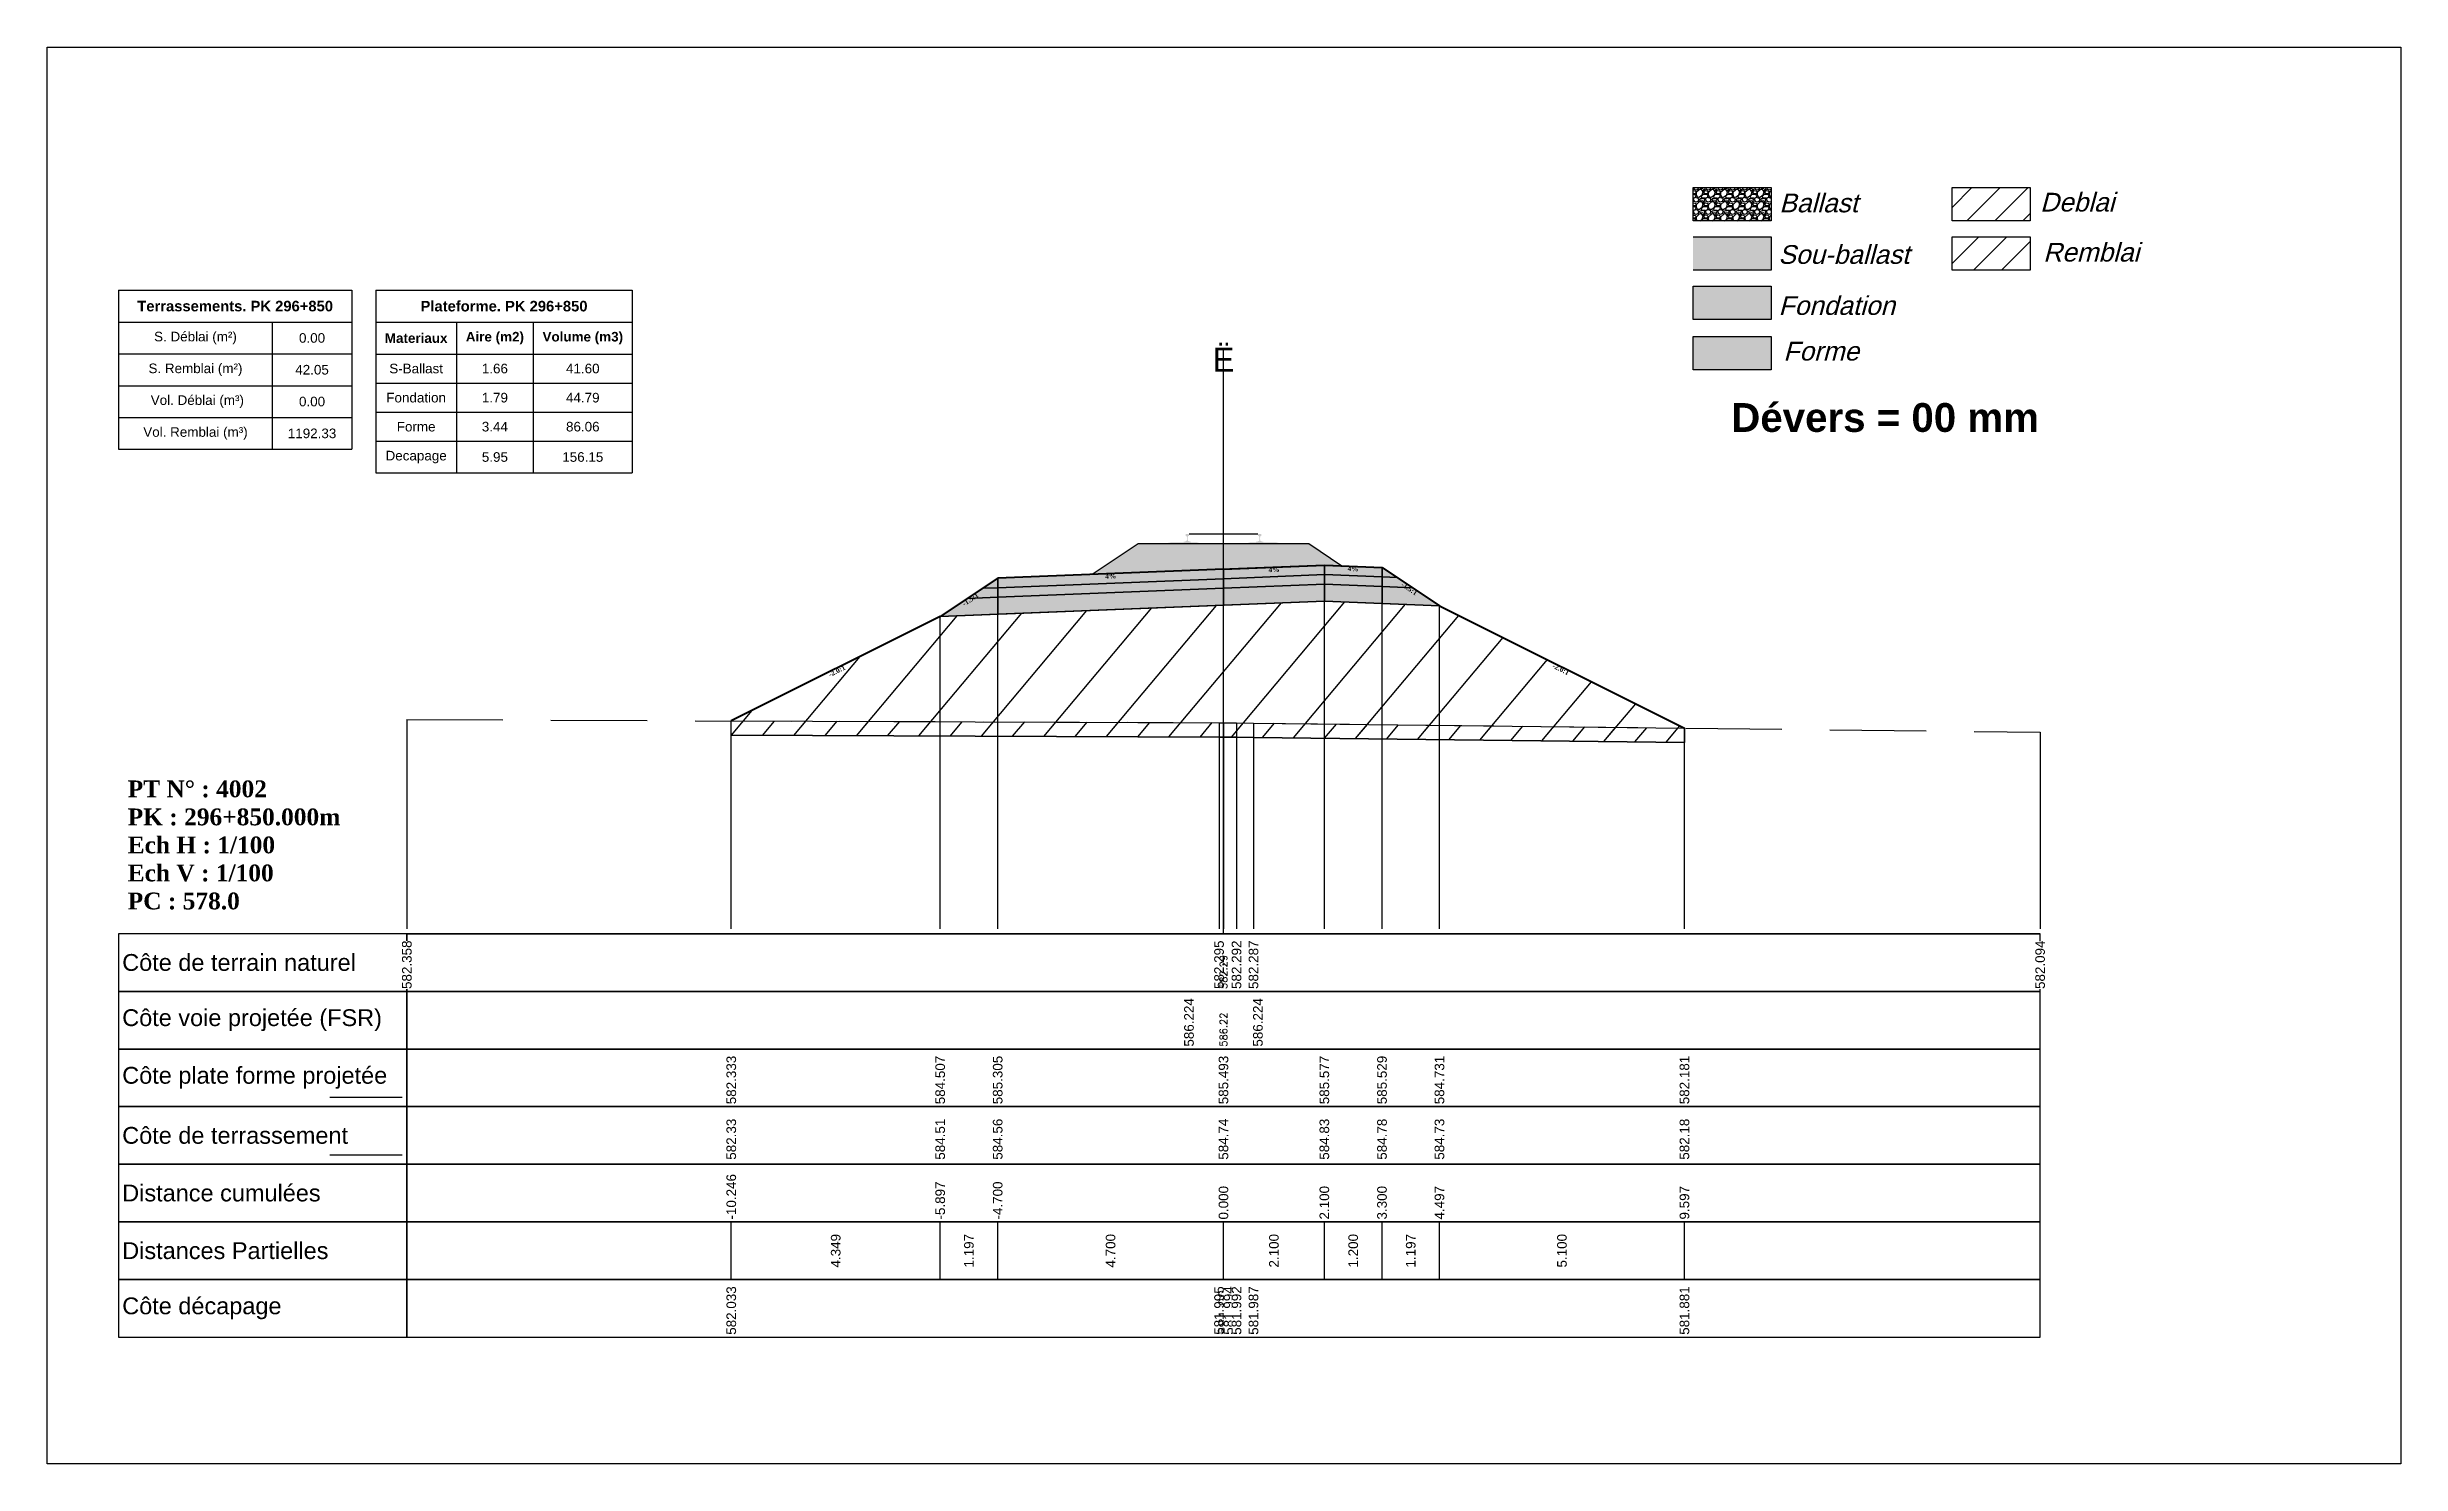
# Model space of a CAD drawing. Header units: millimetres. Extents: x 2762 to 3076, y 916 to 3305.
# Drawn here: x 3026.54 to 3075.54, y 1097.65 to 1127.15 of the extents above; entities that cross this region are included whole.
import ezdxf

# ---------------------------------------------------------------- set-up
doc = ezdxf.new("R2010")
doc.units = ezdxf.units.MM
doc.header["$LTSCALE"] = 2
doc.linetypes.add('CACHE', pattern=[9.525, 6.35, -3.175])
doc.linetypes.add('DASHED', pattern=[0.75, 0.5, -0.25])
for name, color, linetype in [('C-ANNO-TABL', 1, 'Continuous'), ('C-ANNO-TABL-TEXT', 150, 'Continuous'), ('C-ANNO-TABL-TITL', 150, 'Continuous'), ('C-ANNO-TABL-TTBL', 5, 'Continuous'), ('C-ROAD-CORR', 5, 'Continuous'), ('C-ROAD-SCTN', 7, 'Continuous')]:
    doc.layers.add(name, color=color, linetype=linetype)
doc.styles.add('ARIAL', font='arial.ttf')
doc.styles.add('C3D_Etiquette', font='romans.shx')
doc.styles.add('C3D_Profil_Travers', font='romans.shx')
doc.styles.get("Standard").update_dxf_attribs({"font": 'arial.ttf'})

msp = doc.modelspace()

# ---------------------------------------------------------------- texts
at = {"color": 7, "linetype": 'Continuous', "lineweight": -3}
for s, insert, char_height, attachment_point, style in [('{\\fWingdings|b0|i0|c2|p0;Ë}', (3051.03, 1120.384), 0.5, 8, 'C3D_Profil_Travers'), ('{\\fTimes New Roman|b1|i0|c0|p18;PT N° : 4002\\PPK : 296+850.000m\\PEch H : 1/100\\PEch V : 1/100\\PPC : 578.0}', (3028.218, 1109.184), 0.35, 7, 'C3D_Profil_Travers'), ('{\\fArial|b0|i0|c0|p34;Côte de terrain naturel}', (3028.104, 1108.084), 0.35, 4, 'C3D_Etiquette'), ('{\\fArial|b0|i0|c0|p34;Côte plate forme projetée}', (3028.104, 1105.684), 0.35, 4, 'C3D_Etiquette'), ('{\\fArial|b0|i0|c0|p34;Côte de terrassement}', (3028.104, 1104.484), 0.35, 4, 'C3D_Etiquette'), ('{\\fArial|b0|i0|c0|p34;Distance cumulées}', (3028.104, 1103.284), 0.35, 4, 'C3D_Etiquette'), ('{\\fArial|b0|i0|c0|p34;Distances Partielles}', (3028.104, 1102.084), 0.35, 4, 'C3D_Etiquette'), ('{\\fArial|b0|i0|c0|p34;Côte décapage}', (3028.104, 1100.884), 0.35, 4, 'C3D_Etiquette')]:
    msp.add_mtext(s, dxfattribs=dict(at, insert=insert, char_height=char_height, attachment_point=attachment_point, style=style))
at = {"insert": (3061.599, 1119.733), "char_height": 0.6, "attachment_point": 1}
msp.add_mtext_dynamic_manual_height_columns('{\\fArial|b1|i0|c0|p34;Dévers = 00 mm}', width=8.82587, gutter_width=1.25, heights=[0], dxfattribs=at)
at = {"color": 7, "linetype": 'Continuous', "lineweight": -3, "char_height": 0.1, "attachment_point": 2, "style": 'C3D_Etiquette'}
for s, insert, width, rotation in [('{\\fTimes New Roman|b1|i0|c0|p18;4%}', (3052.08, 1116.315), 0.37094, 2.2906), ('{\\fTimes New Roman|b1|i0|c0|p18;4%}', (3053.729, 1116.333), 0.42071, 357.7094), ('{\\fTimes New Roman|b1|i0|c0|p18;-1.5:1}', (3045.733, 1115.687), 0.34598, 33.6901), ('{\\fTimes New Roman|b1|i0|c0|p18;4%}', (3048.68, 1116.179), 0.42071, 2.2906), ('{\\fTimes New Roman|b1|i0|c0|p18;-1.5:1}', (3054.926, 1115.911), 0.34598, 326.3099), ('{\\fTimes New Roman|b1|i0|c0|p18;-2.0:1}', (3042.96, 1114.2), 0.34598, 26.5651), ('{\\fTimes New Roman|b1|i0|c0|p18;-2.0:1}', (3058.075, 1114.237), 0.34598, 333.4349)]:
    msp.add_mtext(s, dxfattribs=dict(at, insert=insert, width=width, rotation=rotation))
at = {"color": 7, "linetype": 'Continuous', "lineweight": -3, "insert": (3028.104, 1106.884), "char_height": 0.35, "attachment_point": 4}
msp.add_mtext('{\\fArial|b0|i0|c0|p34;Côte voie projetée (FSR)}', dxfattribs=at)
at = {"color": 7, "linetype": 'Continuous', "lineweight": -3, "rotation": 90, "style": 'C3D_Profil_Travers'}
for s, insert, char_height, attachment_point in [('586.22', (3051.03, 1106.334), 0.15, 4), ('{\\fArial|b0|i0|c0|p34;582.33}', (3040.784, 1103.979), 0.2, 4), ('{\\fArial|b0|i0|c0|p34;584.51}', (3045.133, 1103.979), 0.2, 4), ('{\\fArial|b0|i0|c0|p34;584.56}', (3046.33, 1103.979), 0.2, 4), ('{\\fArial|b0|i0|c0|p34;584.74}', (3051.03, 1103.979), 0.2, 4), ('{\\fArial|b0|i0|c0|p34;584.83}', (3053.13, 1103.979), 0.2, 4), ('{\\fArial|b0|i0|c0|p34;584.78}', (3054.33, 1103.979), 0.2, 4), ('{\\fArial|b0|i0|c0|p34;584.73}', (3055.526, 1103.979), 0.2, 4), ('{\\fArial|b0|i0|c0|p34;582.18}', (3060.626, 1103.979), 0.2, 4), ('{\\fArial|b0|i0|c0|p34;4.349}', (3042.958, 1102.084), 0.2, 5), ('{\\fArial|b0|i0|c0|p34;1.197}', (3045.731, 1102.084), 0.2, 5), ('{\\fArial|b0|i0|c0|p34;4.700}', (3048.68, 1102.084), 0.2, 5), ('{\\fArial|b0|i0|c0|p34;2.100}', (3052.08, 1102.084), 0.2, 5), ('{\\fArial|b0|i0|c0|p34;1.200}', (3053.73, 1102.084), 0.2, 5), ('{\\fArial|b0|i0|c0|p34;1.197}', (3054.928, 1102.084), 0.2, 5), ('{\\fArial|b0|i0|c0|p34;5.100}', (3058.076, 1102.084), 0.2, 5)]:
    msp.add_mtext(s, dxfattribs=dict(at, insert=insert, char_height=char_height, attachment_point=attachment_point))
at = {"layer": 'C-ANNO-TABL-TEXT', "color": 7, "style": 'ARIAL', "oblique": 15}
for s, p in [('Ballast', (3062.599, 1123.705)), ('Deblai', (3068.029, 1123.721)), ('Remblai', (3068.093, 1122.679)), ('Sou-ballast', (3062.579, 1122.632)), ('Fondation', (3062.584, 1121.569)), ('Forme', (3062.684, 1120.619))]:
    msp.add_text(s, height=0.39, dxfattribs=at).set_placement(p)
at = {"layer": 'C-ANNO-TABL-TEXT', "color": 7, "linetype": 'Continuous', "lineweight": -3, "char_height": 0.2, "attachment_point": 5, "style": 'ARIAL'}
for s, insert in [('{\\fArial|b0|i0|c0|p34;\\C7;0.00}', (3032.056, 1121.088)), ('{\\fArial|b0|i0|c0|p34;\\C7;42.05}', (3032.056, 1120.426)), ('{\\fArial|b0|i0|c0|p34;\\C7;S-Ballast}', (3034.223, 1120.451)), ('{\\fArial|b0|i0|c0|p34;\\C7;1.66}', (3035.862, 1120.451)), ('{\\C18;\\c0;41.60}', (3037.692, 1120.451)), ('{\\fArial|b0|i0|c0|p34;\\C7;0.00}', (3032.056, 1119.764)), ('{\\fArial|b0|i0|c0|p34;\\C7;Fondation}', (3034.223, 1119.845)), ('{\\fArial|b0|i0|c0|p34;\\C7;1.79}', (3035.862, 1119.845)), ('{\\C18;\\c0;44.79}', (3037.692, 1119.845)), ('{\\fArial|b0|i0|c0|p34;\\C7;1192.33}', (3032.056, 1119.101)), ('{\\fArial|b0|i0|c0|p34;\\C7;Forme}', (3034.223, 1119.241)), ('{\\fArial|b0|i0|c0|p34;\\C7;3.44}', (3035.862, 1119.241)), ('{\\C18;\\c0;86.06}', (3037.692, 1119.241)), ('{\\fArial|b0|i0|c0|p34;\\C7;Decapage}', (3034.223, 1118.609)), ('{\\fArial|b0|i0|c0|p34;\\C7;5.95}', (3035.862, 1118.609)), ('{\\C18;\\c0;156.15}', (3037.692, 1118.609))]:
    msp.add_mtext(s, dxfattribs=dict(at, insert=insert))
at = {"layer": 'C-ANNO-TABL-TITL', "color": 7, "linetype": 'Continuous', "lineweight": -3, "attachment_point": 5, "style": 'ARIAL'}
for s, insert, char_height in [('{\\fArial|b1|i0|c0|p34;\\C7;Terrassements. PK 296+850}', (3030.455, 1121.751), 0.22), ('{\\fArial|b1|i0|c0|p34;\\C18;\\c0;Plateforme. PK 296+850}', (3036.052, 1121.75), 0.22), ('{\\fArial|b0|i0|c0|p34;\\C7;S. Déblai (m²) }', (3029.629, 1121.088), 0.2), ('{\\fArial|b1|i0|c0|p34;\\C7;Materiaux   }', (3034.223, 1121.085), 0.2), ('{\\fArial|b1|i0|c0|p34;\\C7;Aire (m2)}', (3035.862, 1121.085), 0.2), ('{\\fArial|b1|i0|c0|p34;\\C7;Volume (m3)}', (3037.692, 1121.085), 0.2), ('{\\fArial|b0|i0|c0|p34;\\C7;S. Remblai (m²) }', (3029.629, 1120.426), 0.2), ('{\\fArial|b0|i0|c0|p34;\\C7; Vol. Déblai (m³) }', (3029.629, 1119.764), 0.2), ('{\\fArial|b0|i0|c0|p34;\\C7;Vol. Remblai (m³)}', (3029.629, 1119.101), 0.2)]:
    msp.add_mtext(s, dxfattribs=dict(at, insert=insert, char_height=char_height))

# ---------------------------------------------------------------- hatches: boundary and pattern name
h = msp.add_hatch(color=11)
h.dxf.hatch_style = 1
h.paths.add_polyline_path([(3062.431, 1123.191), (3060.805, 1123.191), (3060.805, 1122.499), (3062.431, 1122.499)])
h = msp.add_hatch(color=30)
h.dxf.hatch_style = 1
h.paths.add_polyline_path([(3062.431, 1122.164), (3060.805, 1122.164), (3060.805, 1121.472), (3062.431, 1121.472)])
h = msp.add_hatch(color=83)
h.dxf.hatch_style = 1
h.paths.add_polyline_path([(3062.431, 1121.118), (3060.805, 1121.118), (3060.805, 1120.426), (3062.431, 1120.426)])
at = {"linetype": 'Continuous', "lineweight": -3}
h = msp.add_hatch(dxfattribs=at)
h.set_pattern_fill('GRAVEL', color=252, scale=0.009, style=0)
h.set_pattern_definition([(228.0128, (3048.461781, 1116.3963), (-1.8288, -2.0574), [0.030755, -3.0447435]), (184.96974, (3048.441207, 1116.37344), (2.743199999, 0.228600013), [0.0527764, -5.2248644]), (132.51045, (3048.388629, 1116.368868), (2.286, -2.5146), [0.0372133, -3.684125]), (267.2737, (3048.299475, 1116.311718), (0.2286, 4.572), [0.0480604, -4.7579794]), (292.83365, (3048.297189, 1116.263712), (-1.143, 2.7432), [0.047127, -4.6655827]), (357.2737, (3048.315477, 1116.220278), (-4.572, 0.2286), [0.0480604, -4.7579794]), (37.69424, (3048.363483, 1116.217992), (-2.9718, -2.286), [0.0635574, -6.2921804]), (72.25533, (3048.413775, 1116.256854), (1.6002, 5.0292), [0.0600048, -5.940473]), (121.42957, (3048.432063, 1116.314004), (-1.8288, 2.9718), [0.048223, -4.774099]), (175.23636, (3048.406917, 1116.355152), (2.5146, -0.2286), [0.055054, -2.697654]), (222.39744, (3048.352053, 1116.359724), (-2.7432, -2.5146), [0.071197, -7.0485095]), (138.81407, (3048.52579, 1116.309432), (-1.6002, 1.3716), [0.0243004, -2.405751]), (171.46923, (3048.507501, 1116.325434), (2.9718, -0.4572), [0.0462314, -4.5769175]), (225, (3048.46178, 1116.3323), (-3e-17, -0.2286), [0.032329, -0.29096]), (203.1986, (3048.44578, 1116.359724), (1.143, 0.4572), [0.01741, -1.723556]), (291.8014, (3048.429777, 1116.352866), (-0.2286, 0.6858), [0.024621, -1.206428]), (30.9638, (3048.43892, 1116.330006), (0.6858, 0.4572), [0.039989, -1.292967]), (161.565, (3048.47321, 1116.35058), (0.4572, -0.2286), [0.028916, -0.693981]), (16.38954, (3048.297189, 1116.352866), (2.286, 0.6858), [0.040508, -4.0102944]), (70.34618, (3048.336051, 1116.364296), (-0.9144, -2.5146), [0.033984, -3.3643994]), (293.1986, (3048.47321, 1116.3963), (-0.4572, 1.143), [0.034819, -1.7061465]), (343.61046, (3048.486927, 1116.364296), (-2.286, 0.6858), [0.040508, -4.0102944]), (339.44395, (3048.29719, 1116.211134), (-1.143, 0.4572), [0.039063, -1.914096]), (294.77514, (3048.333765, 1116.197418), (-1.143, 2.5146), [0.0327305, -3.2403234]), (66.8014, (3048.475497, 1116.1677), (0.4572, 1.143), [0.034819, -1.7061465]), (17.35402, (3048.489213, 1116.199704), (-2.9718, -0.9144), [0.0383204, -3.793714]), (69.44395, (3048.363483, 1116.1677), (-0.4572, -1.143), [0.0195316, -1.933628]), (101.3099, (3048.46178, 1116.1677), (-0.2286, 0.9144), [0.011656, -1.1539795]), (165.9638, (3048.459495, 1116.17913), (0.6858, -0.2286), [0.047127, -0.895415]), (186.009, (3048.413775, 1116.19056), (2.286, 0.2286), [0.043674, -4.323723]), (303.69, (3048.43892, 1116.30943), (-0.2286, 0.4572), [0.032969, -0.79126]), (353.15723, (3048.457209, 1116.282), (3.8862, -0.4572), [0.05756, -5.698441]), (60.9454, (3048.51436, 1116.275142), (-0.9144, -1.6002), [0.023536, -2.330045]), (90, (3048.5258, 1116.29572), (-0.2286, 0.2286), [0.013716, -0.214884]), (120.25644, (3048.409203, 1116.197418), (0.9144, -1.6002), [0.031758, -3.1440547]), (48.0128, (3048.393201, 1116.22485), (1.8288, 2.0574), [0.06151, -3.0139886]), (0, (3048.43435, 1116.27057), (0.2286, 0.2286), [0.059436, -0.169164]), (325.30485, (3048.493785, 1116.27057), (2.286, -1.6002), [0.036145, -3.5783385]), (254.0546, (3048.523503, 1116.249996), (-0.2286, -0.9144), [0.033285, -1.6309485]), (207.64598, (3048.514359, 1116.217992), (-4.3434, -2.286), [0.054193, -5.365122]), (175.42608, (3048.466353, 1116.192846), (-2.9718, 0.2286), [0.0573327, -5.675926])])
h.paths.add_polyline_path([(3048.297, 1116.168), (3049.255, 1116.806), (3052.805, 1116.806), (3053.494, 1116.346), (3053.13, 1116.361)])
msp.add_hatch(color=254, dxfattribs=at).paths.add_polyline_path([(3049.812, 1116.625), (3049.812, 1116.81), (3049.927, 1116.831), (3050.275, 1116.831), (3050.275, 1116.836), (3050.201, 1116.836), (3050.201, 1116.846), (3050.202, 1116.847), (3050.204, 1116.848), (3050.205, 1116.848), (3050.225, 1116.85), (3050.228, 1116.85), (3050.231, 1116.851), (3050.259, 1116.862), (3050.262, 1116.863), (3050.263, 1116.864), (3050.264, 1116.866), (3050.265, 1116.87), (3050.266, 1116.877), (3050.267, 1116.886), (3050.268, 1116.896), (3050.268, 1116.92), (3050.267, 1116.936), (3050.267, 1116.942), (3050.266, 1116.948), (3050.265, 1116.953), (3050.265, 1116.955), (3050.264, 1116.958), (3050.263, 1116.96), (3050.262, 1116.961), (3050.261, 1116.963), (3050.26, 1116.963), (3050.244, 1116.969), (3050.242, 1116.971), (3050.241, 1116.972), (3050.24, 1116.973), (3050.24, 1116.976), (3050.24, 1116.994), (3050.241, 1116.998), (3050.242, 1117), (3050.244, 1117.003), (3050.246, 1117.004), (3050.249, 1117.006), (3050.25, 1117.006), (3050.254, 1117.007), (3050.258, 1117.007), (3050.261, 1117.008), (3050.265, 1117.008), (3050.27, 1117.008), (3050.273, 1117.008), (3050.276, 1117.008), (3050.28, 1117.008), (3050.283, 1117.008), (3050.287, 1117.008), (3050.292, 1117.008), (3050.295, 1117.007), (3050.299, 1117.007), (3050.303, 1117.006), (3050.304, 1117.006), (3050.306, 1117.004), (3050.309, 1117.003), (3050.311, 1117), (3050.312, 1116.998), (3050.312, 1116.994), (3050.312, 1116.976), (3050.312, 1116.973), (3050.312, 1116.972), (3050.311, 1116.971), (3050.309, 1116.969), (3050.293, 1116.963), (3050.292, 1116.963), (3050.29, 1116.961), (3050.289, 1116.96), (3050.289, 1116.958), (3050.288, 1116.955), (3050.287, 1116.953), (3050.287, 1116.948), (3050.286, 1116.942), (3050.285, 1116.936), (3050.285, 1116.92), (3050.285, 1116.896), (3050.286, 1116.886), (3050.287, 1116.877), (3050.288, 1116.87), (3050.289, 1116.866), (3050.29, 1116.864), (3050.291, 1116.863), (3050.293, 1116.862), (3050.322, 1116.851), (3050.325, 1116.85), (3050.328, 1116.85), (3050.348, 1116.848), (3050.349, 1116.848), (3050.35, 1116.847), (3050.351, 1116.846), (3050.351, 1116.836), (3050.277, 1116.836), (3050.277, 1116.831), (3050.481, 1116.831), (3050.613, 1116.8), (3051.447, 1116.8), (3051.578, 1116.831), (3051.782, 1116.831), (3051.782, 1116.836), (3051.708, 1116.836), (3051.708, 1116.846), (3051.709, 1116.847), (3051.711, 1116.848), (3051.712, 1116.848), (3051.732, 1116.85), (3051.735, 1116.85), (3051.738, 1116.851), (3051.766, 1116.862), (3051.769, 1116.863), (3051.77, 1116.864), (3051.771, 1116.866), (3051.772, 1116.87), (3051.773, 1116.877), (3051.774, 1116.886), (3051.775, 1116.896), (3051.775, 1116.92), (3051.774, 1116.936), (3051.774, 1116.942), (3051.773, 1116.948), (3051.772, 1116.953), (3051.772, 1116.955), (3051.771, 1116.958), (3051.77, 1116.96), (3051.769, 1116.961), (3051.768, 1116.963), (3051.767, 1116.963), (3051.751, 1116.969), (3051.749, 1116.971), (3051.748, 1116.972), (3051.747, 1116.973), (3051.747, 1116.976), (3051.747, 1116.994), (3051.748, 1116.998), (3051.749, 1117), (3051.751, 1117.003), (3051.753, 1117.004), (3051.756, 1117.006), (3051.757, 1117.006), (3051.761, 1117.007), (3051.765, 1117.007), (3051.768, 1117.008), (3051.772, 1117.008), (3051.777, 1117.008), (3051.78, 1117.008), (3051.783, 1117.008), (3051.787, 1117.008), (3051.79, 1117.008), (3051.794, 1117.008), (3051.799, 1117.008), (3051.802, 1117.007), (3051.806, 1117.007), (3051.81, 1117.006), (3051.811, 1117.006), (3051.813, 1117.004), (3051.816, 1117.003), (3051.818, 1117), (3051.819, 1116.998), (3051.819, 1116.994), (3051.819, 1116.976), (3051.819, 1116.973), (3051.819, 1116.972), (3051.818, 1116.971), (3051.816, 1116.969), (3051.8, 1116.963), (3051.799, 1116.963), (3051.797, 1116.961), (3051.796, 1116.96), (3051.796, 1116.958), (3051.795, 1116.955), (3051.794, 1116.953), (3051.794, 1116.948), (3051.793, 1116.942), (3051.792, 1116.936), (3051.792, 1116.92), (3051.792, 1116.896), (3051.793, 1116.886), (3051.794, 1116.877), (3051.795, 1116.87), (3051.796, 1116.866), (3051.797, 1116.864), (3051.798, 1116.863), (3051.8, 1116.862), (3051.829, 1116.851), (3051.832, 1116.85), (3051.835, 1116.85), (3051.855, 1116.848), (3051.856, 1116.848), (3051.857, 1116.847), (3051.858, 1116.846), (3051.858, 1116.836), (3051.784, 1116.836), (3051.784, 1116.831), (3052.132, 1116.831), (3052.247, 1116.81), (3052.247, 1116.625)])
h = msp.add_hatch(color=11, dxfattribs=at)
h.paths.add_polyline_path([(3054.33, 1116.113), (3054.33, 1116.313), (3054.649, 1116.1)])
h.paths.add_polyline_path([(3053.13, 1116.161), (3053.13, 1116.361), (3054.33, 1116.313), (3054.33, 1116.113)])
h.paths.add_polyline_path([(3051.03, 1116.077), (3051.03, 1116.277), (3053.13, 1116.361), (3053.13, 1116.161)])
h.paths.add_polyline_path([(3046.33, 1115.889), (3046.33, 1116.089), (3051.03, 1116.277), (3051.03, 1116.077)])
h.paths.add_polyline_path([(3046.01, 1115.876), (3046.33, 1116.089), (3046.33, 1115.889)])
h = msp.add_hatch(color=83, dxfattribs=at)
h.paths.add_polyline_path([(3054.33, 1115.563), (3054.33, 1115.913), (3054.968, 1115.887), (3055.526, 1115.515)])
h.paths.add_polyline_path([(3053.13, 1115.611), (3053.13, 1115.961), (3054.33, 1115.913), (3054.33, 1115.563)])
h.paths.add_polyline_path([(3051.03, 1115.527), (3051.03, 1115.877), (3053.13, 1115.961), (3053.13, 1115.611)])
h.paths.add_polyline_path([(3046.33, 1115.339), (3046.33, 1115.689), (3051.03, 1115.877), (3051.03, 1115.527)])
h.paths.add_polyline_path([(3045.133, 1115.291), (3045.691, 1115.663), (3046.33, 1115.689), (3046.33, 1115.339)])
h = msp.add_hatch(color=30, dxfattribs=at)
h.paths.add_polyline_path([(3054.33, 1115.913), (3054.33, 1116.113), (3054.649, 1116.1), (3054.968, 1115.887)])
h.paths.add_polyline_path([(3053.13, 1115.961), (3053.13, 1116.161), (3054.33, 1116.113), (3054.33, 1115.913)])
h.paths.add_polyline_path([(3051.03, 1115.877), (3051.03, 1116.077), (3053.13, 1116.161), (3053.13, 1115.961)])
h.paths.add_polyline_path([(3046.33, 1115.689), (3046.33, 1115.889), (3051.03, 1116.077), (3051.03, 1115.877)])
h.paths.add_polyline_path([(3045.691, 1115.663), (3046.01, 1115.876), (3046.33, 1115.889), (3046.33, 1115.689)])
h = msp.add_hatch(dxfattribs=at)
h.set_pattern_fill('_U', color=3, angle=50, style=0, pattern_type=0)
h.set_pattern_definition([(50, (3040.7838, 1112.8166), (-0.766044, 0.64279), [])])
h.paths.add_polyline_path([(3040.784, 1112.817), (3040.784, 1113.117), (3045.133, 1115.291), (3053.13, 1115.611), (3055.526, 1115.515), (3060.626, 1112.965), (3060.626, 1112.665), (3051.655, 1112.771), (3051.301, 1112.776), (3050.938, 1112.779)])
h = msp.add_hatch(dxfattribs=at)
h.set_pattern_fill('_U', color=150, scale=0.5, angle=50, style=0, pattern_type=0)
h.set_pattern_definition([(50, (3040.7838, 1112.8166), (-0.383022, 0.321394), [])])
h.paths.add_polyline_path([(3040.784, 1112.817), (3040.784, 1113.117), (3050.938, 1113.079), (3051.301, 1113.076), (3051.655, 1113.071), (3060.626, 1112.965), (3060.626, 1112.665), (3051.655, 1112.771), (3051.301, 1112.776), (3050.938, 1112.779)])

# ---------------------------------------------------------------- linework, layer by layer
for p, q in [((3060.805, 1124.219), (3062.431, 1124.219)), ((3060.805, 1124.219), (3062.431, 1124.219)), ((3060.805, 1123.527), (3060.805, 1124.219)), ((3062.431, 1124.219), (3062.431, 1123.527)), ((3062.431, 1124.219), (3062.431, 1123.527)), ((3066.198, 1124.219), (3067.824, 1124.219)), ((3066.198, 1123.527), (3066.198, 1124.219)), ((3067.824, 1124.219), (3067.824, 1123.527)), ((3062.431, 1123.527), (3060.805, 1123.527)), ((3062.431, 1123.527), (3060.805, 1123.527)), ((3060.805, 1123.191), (3062.431, 1123.191)), ((3062.431, 1123.191), (3062.431, 1122.499)), ((3067.824, 1123.527), (3066.198, 1123.527)), ((3066.198, 1123.191), (3067.824, 1123.191)), ((3066.198, 1122.499), (3066.198, 1123.191)), ((3067.824, 1123.191), (3067.824, 1122.499)), ((3062.431, 1122.499), (3060.805, 1122.499)), ((3060.805, 1122.164), (3062.431, 1122.164)), ((3060.805, 1121.472), (3060.805, 1122.164)), ((3062.431, 1122.164), (3062.431, 1121.472)), ((3067.824, 1122.499), (3066.198, 1122.499)), ((3062.431, 1121.472), (3060.805, 1121.472)), ((3060.805, 1121.118), (3062.431, 1121.118)), ((3060.805, 1120.426), (3060.805, 1121.118)), ((3062.431, 1121.118), (3062.431, 1120.426)), ((3062.431, 1120.426), (3060.805, 1120.426))]:
    msp.add_line(p, q)
at = {"linetype": 'Continuous'}
for p, q in [((3060.808, 1124.172), (3060.805, 1124.173)), ((3060.805, 1124.17), (3060.808, 1124.172)), ((3060.845, 1124.144), (3060.805, 1124.15)), ((3060.805, 1124.104), (3060.855, 1124.098)), ((3060.805, 1124.083), (3060.831, 1124.083)), ((3060.811, 1124.219), (3060.824, 1124.188)), ((3060.823, 1124.188), (3060.866, 1124.175)), ((3060.83, 1124.086), (3060.864, 1124.063)), ((3060.868, 1124.128), (3060.847, 1124.145)), ((3060.854, 1124.088), (3060.867, 1124.111)), ((3060.864, 1124.061), (3060.854, 1124.025)), ((3060.866, 1124.175), (3060.91, 1124.188)), ((3060.869, 1124.129), (3060.867, 1124.076)), ((3060.867, 1124.111), (3060.867, 1124.127)), ((3060.867, 1124.076), (3060.887, 1124.028)), ((3060.934, 1124.175), (3060.875, 1124.122)), ((3060.91, 1124.187), (3060.921, 1124.219)), ((3060.987, 1124.175), (3060.926, 1124.18)), ((3060.94, 1124.025), (3060.996, 1124.068)), ((3060.967, 1124.193), (3060.943, 1124.219)), ((3061.01, 1124.199), (3060.952, 1124.194)), ((3060.974, 1124.033), (3061.019, 1124.083)), ((3061.014, 1124.131), (3060.986, 1124.176)), ((3060.996, 1124.068), (3061.016, 1124.132)), ((3061.013, 1124.175), (3061.023, 1124.15)), ((3061.032, 1124.183), (3061.014, 1124.176)), ((3061.019, 1124.083), (3061.085, 1124.083)), ((3061.024, 1124.149), (3061.062, 1124.172)), ((3061.049, 1124.152), (3061.024, 1124.127)), ((3061.024, 1124.127), (3061.044, 1124.096)), ((3061.044, 1124.219), (3061.026, 1124.198)), ((3061.044, 1124.219), (3061.026, 1124.198)), ((3061.062, 1124.172), (3061.031, 1124.182)), ((3061.045, 1124.106), (3061.109, 1124.098)), ((3061.099, 1124.144), (3061.049, 1124.151)), ((3061.099, 1124.144), (3061.049, 1124.151)), ((3061.065, 1124.219), (3061.078, 1124.188)), ((3061.065, 1124.219), (3061.078, 1124.188)), ((3061.077, 1124.188), (3061.12, 1124.175)), ((3061.077, 1124.188), (3061.12, 1124.175)), ((3061.084, 1124.086), (3061.118, 1124.063)), ((3061.122, 1124.128), (3061.101, 1124.145)), ((3061.122, 1124.128), (3061.101, 1124.145)), ((3061.108, 1124.088), (3061.121, 1124.111)), ((3061.118, 1124.061), (3061.108, 1124.025)), ((3061.12, 1124.175), (3061.164, 1124.188)), ((3061.12, 1124.175), (3061.164, 1124.188)), ((3061.123, 1124.129), (3061.121, 1124.076)), ((3061.123, 1124.129), (3061.121, 1124.076)), ((3061.121, 1124.111), (3061.121, 1124.127)), ((3061.121, 1124.111), (3061.121, 1124.127)), ((3061.121, 1124.076), (3061.141, 1124.028)), ((3061.188, 1124.175), (3061.129, 1124.122)), ((3061.188, 1124.175), (3061.129, 1124.122)), ((3061.164, 1124.187), (3061.175, 1124.219)), ((3061.164, 1124.187), (3061.175, 1124.219)), ((3061.241, 1124.175), (3061.18, 1124.18)), ((3061.241, 1124.175), (3061.18, 1124.18)), ((3061.194, 1124.025), (3061.25, 1124.068)), ((3061.194, 1124.025), (3061.25, 1124.068)), ((3061.221, 1124.193), (3061.197, 1124.219)), ((3061.221, 1124.193), (3061.197, 1124.219)), ((3061.264, 1124.199), (3061.206, 1124.194)), ((3061.264, 1124.199), (3061.206, 1124.194)), ((3061.228, 1124.033), (3061.273, 1124.083)), ((3061.228, 1124.033), (3061.273, 1124.083)), ((3061.268, 1124.131), (3061.24, 1124.176)), ((3061.268, 1124.131), (3061.24, 1124.176)), ((3061.25, 1124.068), (3061.27, 1124.132)), ((3061.25, 1124.068), (3061.27, 1124.132)), ((3061.267, 1124.175), (3061.277, 1124.15)), ((3061.267, 1124.175), (3061.277, 1124.15)), ((3061.286, 1124.183), (3061.268, 1124.176)), ((3061.286, 1124.183), (3061.268, 1124.176)), ((3061.273, 1124.083), (3061.339, 1124.083)), ((3061.273, 1124.083), (3061.339, 1124.083)), ((3061.278, 1124.149), (3061.316, 1124.172)), ((3061.278, 1124.149), (3061.316, 1124.172)), ((3061.303, 1124.152), (3061.278, 1124.127)), ((3061.303, 1124.152), (3061.278, 1124.127)), ((3061.278, 1124.127), (3061.298, 1124.096)), ((3061.278, 1124.127), (3061.298, 1124.096)), ((3061.298, 1124.219), (3061.28, 1124.198)), ((3061.298, 1124.219), (3061.28, 1124.198)), ((3061.316, 1124.172), (3061.285, 1124.182)), ((3061.316, 1124.172), (3061.285, 1124.182)), ((3061.299, 1124.106), (3061.363, 1124.098)), ((3061.299, 1124.106), (3061.363, 1124.098)), ((3061.353, 1124.144), (3061.303, 1124.151)), ((3061.353, 1124.144), (3061.303, 1124.151)), ((3061.319, 1124.219), (3061.332, 1124.188)), ((3061.319, 1124.219), (3061.332, 1124.188)), ((3061.331, 1124.188), (3061.374, 1124.175)), ((3061.331, 1124.188), (3061.374, 1124.175)), ((3061.338, 1124.086), (3061.372, 1124.063)), ((3061.338, 1124.086), (3061.372, 1124.063)), ((3061.376, 1124.128), (3061.355, 1124.145)), ((3061.376, 1124.128), (3061.355, 1124.145)), ((3061.362, 1124.088), (3061.375, 1124.111)), ((3061.362, 1124.088), (3061.375, 1124.111)), ((3061.372, 1124.061), (3061.362, 1124.025)), ((3061.372, 1124.061), (3061.362, 1124.025)), ((3061.374, 1124.175), (3061.418, 1124.188)), ((3061.374, 1124.175), (3061.418, 1124.188)), ((3061.377, 1124.129), (3061.375, 1124.076)), ((3061.377, 1124.129), (3061.375, 1124.076)), ((3061.375, 1124.111), (3061.375, 1124.127)), ((3061.375, 1124.111), (3061.375, 1124.127)), ((3061.375, 1124.076), (3061.395, 1124.028)), ((3061.375, 1124.076), (3061.395, 1124.028)), ((3061.442, 1124.175), (3061.383, 1124.122)), ((3061.442, 1124.175), (3061.383, 1124.122)), ((3061.418, 1124.187), (3061.429, 1124.219)), ((3061.418, 1124.187), (3061.429, 1124.219)), ((3061.495, 1124.175), (3061.434, 1124.18)), ((3061.495, 1124.175), (3061.434, 1124.18)), ((3061.448, 1124.025), (3061.504, 1124.068)), ((3061.448, 1124.025), (3061.504, 1124.068)), ((3061.475, 1124.193), (3061.451, 1124.219)), ((3061.475, 1124.193), (3061.451, 1124.219)), ((3061.518, 1124.199), (3061.46, 1124.194)), ((3061.518, 1124.199), (3061.46, 1124.194)), ((3061.482, 1124.033), (3061.527, 1124.083)), ((3061.482, 1124.033), (3061.527, 1124.083)), ((3061.522, 1124.131), (3061.494, 1124.176)), ((3061.522, 1124.131), (3061.494, 1124.176)), ((3061.504, 1124.068), (3061.524, 1124.132)), ((3061.504, 1124.068), (3061.524, 1124.132)), ((3061.521, 1124.175), (3061.531, 1124.15)), ((3061.521, 1124.175), (3061.531, 1124.15)), ((3061.54, 1124.183), (3061.522, 1124.176)), ((3061.54, 1124.183), (3061.522, 1124.176)), ((3061.527, 1124.083), (3061.593, 1124.083)), ((3061.527, 1124.083), (3061.593, 1124.083)), ((3061.532, 1124.149), (3061.57, 1124.172)), ((3061.532, 1124.149), (3061.57, 1124.172)), ((3061.557, 1124.152), (3061.532, 1124.127)), ((3061.557, 1124.152), (3061.532, 1124.127)), ((3061.532, 1124.127), (3061.552, 1124.096)), ((3061.532, 1124.127), (3061.552, 1124.096)), ((3061.552, 1124.219), (3061.534, 1124.198)), ((3061.552, 1124.219), (3061.534, 1124.198)), ((3061.57, 1124.172), (3061.539, 1124.182)), ((3061.57, 1124.172), (3061.539, 1124.182)), ((3061.553, 1124.106), (3061.617, 1124.098)), ((3061.553, 1124.106), (3061.617, 1124.098)), ((3061.607, 1124.144), (3061.557, 1124.151)), ((3061.607, 1124.144), (3061.557, 1124.151)), ((3061.573, 1124.219), (3061.586, 1124.188)), ((3061.573, 1124.219), (3061.586, 1124.188)), ((3061.585, 1124.188), (3061.628, 1124.175)), ((3061.585, 1124.188), (3061.628, 1124.175)), ((3061.592, 1124.086), (3061.626, 1124.063)), ((3061.592, 1124.086), (3061.626, 1124.063)), ((3061.63, 1124.128), (3061.609, 1124.145)), ((3061.63, 1124.128), (3061.609, 1124.145)), ((3061.616, 1124.088), (3061.629, 1124.111)), ((3061.616, 1124.088), (3061.629, 1124.111)), ((3061.626, 1124.061), (3061.616, 1124.025)), ((3061.626, 1124.061), (3061.616, 1124.025)), ((3061.628, 1124.175), (3061.672, 1124.188)), ((3061.628, 1124.175), (3061.672, 1124.188)), ((3061.631, 1124.129), (3061.629, 1124.076)), ((3061.631, 1124.129), (3061.629, 1124.076)), ((3061.629, 1124.111), (3061.629, 1124.127)), ((3061.629, 1124.111), (3061.629, 1124.127)), ((3061.629, 1124.076), (3061.649, 1124.028)), ((3061.629, 1124.076), (3061.649, 1124.028)), ((3061.696, 1124.175), (3061.637, 1124.122)), ((3061.696, 1124.175), (3061.637, 1124.122)), ((3061.672, 1124.187), (3061.683, 1124.219)), ((3061.672, 1124.187), (3061.683, 1124.219)), ((3061.749, 1124.175), (3061.688, 1124.18)), ((3061.749, 1124.175), (3061.688, 1124.18)), ((3061.702, 1124.025), (3061.758, 1124.068)), ((3061.702, 1124.025), (3061.758, 1124.068)), ((3061.729, 1124.193), (3061.705, 1124.219)), ((3061.729, 1124.193), (3061.705, 1124.219)), ((3061.772, 1124.199), (3061.714, 1124.194)), ((3061.772, 1124.199), (3061.714, 1124.194)), ((3061.736, 1124.033), (3061.781, 1124.083)), ((3061.736, 1124.033), (3061.781, 1124.083)), ((3061.776, 1124.131), (3061.748, 1124.176)), ((3061.776, 1124.131), (3061.748, 1124.176)), ((3061.758, 1124.068), (3061.778, 1124.132)), ((3061.758, 1124.068), (3061.778, 1124.132)), ((3061.775, 1124.175), (3061.785, 1124.15)), ((3061.775, 1124.175), (3061.785, 1124.15)), ((3061.794, 1124.183), (3061.776, 1124.176)), ((3061.794, 1124.183), (3061.776, 1124.176)), ((3061.781, 1124.083), (3061.847, 1124.083)), ((3061.781, 1124.083), (3061.847, 1124.083)), ((3061.786, 1124.149), (3061.824, 1124.172)), ((3061.786, 1124.149), (3061.824, 1124.172)), ((3061.811, 1124.152), (3061.786, 1124.127)), ((3061.811, 1124.152), (3061.786, 1124.127)), ((3061.786, 1124.127), (3061.806, 1124.096)), ((3061.786, 1124.127), (3061.806, 1124.096)), ((3061.806, 1124.219), (3061.788, 1124.198)), ((3061.806, 1124.219), (3061.788, 1124.198)), ((3061.824, 1124.172), (3061.793, 1124.182)), ((3061.824, 1124.172), (3061.793, 1124.182)), ((3061.807, 1124.106), (3061.871, 1124.098)), ((3061.807, 1124.106), (3061.871, 1124.098)), ((3061.861, 1124.144), (3061.811, 1124.151)), ((3061.861, 1124.144), (3061.811, 1124.151)), ((3061.827, 1124.219), (3061.84, 1124.188)), ((3061.827, 1124.219), (3061.84, 1124.188)), ((3061.839, 1124.188), (3061.882, 1124.175)), ((3061.839, 1124.188), (3061.882, 1124.175)), ((3061.846, 1124.086), (3061.88, 1124.063)), ((3061.846, 1124.086), (3061.88, 1124.063)), ((3061.884, 1124.128), (3061.863, 1124.145)), ((3061.884, 1124.128), (3061.863, 1124.145)), ((3061.87, 1124.088), (3061.883, 1124.111)), ((3061.87, 1124.088), (3061.883, 1124.111)), ((3061.88, 1124.061), (3061.87, 1124.025)), ((3061.88, 1124.061), (3061.87, 1124.025)), ((3061.882, 1124.175), (3061.926, 1124.188)), ((3061.882, 1124.175), (3061.926, 1124.188)), ((3061.885, 1124.129), (3061.883, 1124.076)), ((3061.885, 1124.129), (3061.883, 1124.076)), ((3061.883, 1124.111), (3061.883, 1124.127)), ((3061.883, 1124.111), (3061.883, 1124.127)), ((3061.883, 1124.076), (3061.903, 1124.028)), ((3061.883, 1124.076), (3061.903, 1124.028)), ((3061.95, 1124.175), (3061.891, 1124.122)), ((3061.95, 1124.175), (3061.891, 1124.122)), ((3061.926, 1124.187), (3061.937, 1124.219)), ((3061.926, 1124.187), (3061.937, 1124.219)), ((3062.003, 1124.175), (3061.942, 1124.18)), ((3062.003, 1124.175), (3061.942, 1124.18)), ((3061.956, 1124.025), (3062.012, 1124.068)), ((3061.956, 1124.025), (3062.012, 1124.068)), ((3061.983, 1124.193), (3061.959, 1124.219)), ((3061.983, 1124.193), (3061.959, 1124.219)), ((3062.026, 1124.199), (3061.968, 1124.194)), ((3062.026, 1124.199), (3061.968, 1124.194)), ((3061.99, 1124.033), (3062.035, 1124.083)), ((3061.99, 1124.033), (3062.035, 1124.083)), ((3062.03, 1124.131), (3062.002, 1124.176)), ((3062.03, 1124.131), (3062.002, 1124.176)), ((3062.012, 1124.068), (3062.032, 1124.132)), ((3062.012, 1124.068), (3062.032, 1124.132)), ((3062.029, 1124.175), (3062.039, 1124.15)), ((3062.029, 1124.175), (3062.039, 1124.15)), ((3062.048, 1124.183), (3062.03, 1124.176)), ((3062.048, 1124.183), (3062.03, 1124.176)), ((3062.035, 1124.083), (3062.101, 1124.083)), ((3062.035, 1124.083), (3062.101, 1124.083)), ((3062.04, 1124.149), (3062.078, 1124.172)), ((3062.04, 1124.149), (3062.078, 1124.172)), ((3062.065, 1124.152), (3062.04, 1124.127)), ((3062.065, 1124.152), (3062.04, 1124.127)), ((3062.04, 1124.127), (3062.06, 1124.096)), ((3062.04, 1124.127), (3062.06, 1124.096)), ((3062.06, 1124.219), (3062.042, 1124.198)), ((3062.06, 1124.219), (3062.042, 1124.198)), ((3062.078, 1124.172), (3062.047, 1124.182)), ((3062.078, 1124.172), (3062.047, 1124.182)), ((3062.061, 1124.106), (3062.125, 1124.098)), ((3062.061, 1124.106), (3062.125, 1124.098)), ((3062.115, 1124.144), (3062.065, 1124.151)), ((3062.115, 1124.144), (3062.065, 1124.151)), ((3062.081, 1124.219), (3062.094, 1124.188)), ((3062.081, 1124.219), (3062.094, 1124.188)), ((3062.093, 1124.188), (3062.136, 1124.175)), ((3062.093, 1124.188), (3062.136, 1124.175)), ((3062.1, 1124.086), (3062.134, 1124.063)), ((3062.1, 1124.086), (3062.134, 1124.063)), ((3062.138, 1124.128), (3062.117, 1124.145)), ((3062.138, 1124.128), (3062.117, 1124.145)), ((3062.124, 1124.088), (3062.137, 1124.111)), ((3062.124, 1124.088), (3062.137, 1124.111)), ((3062.134, 1124.061), (3062.124, 1124.025)), ((3062.134, 1124.061), (3062.124, 1124.025)), ((3062.136, 1124.175), (3062.18, 1124.188)), ((3062.136, 1124.175), (3062.18, 1124.188)), ((3062.139, 1124.129), (3062.137, 1124.076)), ((3062.139, 1124.129), (3062.137, 1124.076)), ((3062.137, 1124.111), (3062.137, 1124.127)), ((3062.137, 1124.111), (3062.137, 1124.127)), ((3062.137, 1124.076), (3062.157, 1124.028)), ((3062.137, 1124.076), (3062.157, 1124.028)), ((3062.204, 1124.175), (3062.145, 1124.122)), ((3062.204, 1124.175), (3062.145, 1124.122)), ((3062.18, 1124.187), (3062.191, 1124.219)), ((3062.18, 1124.187), (3062.191, 1124.219)), ((3062.257, 1124.175), (3062.196, 1124.18)), ((3062.257, 1124.175), (3062.196, 1124.18)), ((3062.21, 1124.025), (3062.266, 1124.068)), ((3062.21, 1124.025), (3062.266, 1124.068)), ((3062.237, 1124.193), (3062.213, 1124.219)), ((3062.237, 1124.193), (3062.213, 1124.219)), ((3062.28, 1124.199), (3062.222, 1124.194)), ((3062.28, 1124.199), (3062.222, 1124.194)), ((3062.244, 1124.033), (3062.289, 1124.083)), ((3062.244, 1124.033), (3062.289, 1124.083)), ((3062.284, 1124.131), (3062.256, 1124.176)), ((3062.284, 1124.131), (3062.256, 1124.176)), ((3062.266, 1124.068), (3062.286, 1124.132)), ((3062.266, 1124.068), (3062.286, 1124.132)), ((3062.283, 1124.175), (3062.293, 1124.15)), ((3062.283, 1124.175), (3062.293, 1124.15)), ((3062.302, 1124.183), (3062.284, 1124.176)), ((3062.302, 1124.183), (3062.284, 1124.176)), ((3062.289, 1124.083), (3062.355, 1124.083)), ((3062.289, 1124.083), (3062.355, 1124.083)), ((3062.294, 1124.149), (3062.332, 1124.172)), ((3062.294, 1124.149), (3062.332, 1124.172)), ((3062.319, 1124.152), (3062.294, 1124.127)), ((3062.319, 1124.152), (3062.294, 1124.127)), ((3062.294, 1124.127), (3062.314, 1124.096)), ((3062.294, 1124.127), (3062.314, 1124.096)), ((3062.314, 1124.219), (3062.296, 1124.198)), ((3062.314, 1124.219), (3062.296, 1124.198)), ((3062.332, 1124.172), (3062.301, 1124.182)), ((3062.332, 1124.172), (3062.301, 1124.182)), ((3062.315, 1124.106), (3062.379, 1124.098)), ((3062.315, 1124.106), (3062.379, 1124.098)), ((3062.369, 1124.144), (3062.319, 1124.151)), ((3062.369, 1124.144), (3062.319, 1124.151)), ((3062.335, 1124.219), (3062.348, 1124.188)), ((3062.335, 1124.219), (3062.348, 1124.188)), ((3062.347, 1124.188), (3062.39, 1124.175)), ((3062.347, 1124.188), (3062.39, 1124.175)), ((3062.354, 1124.086), (3062.388, 1124.063)), ((3062.354, 1124.086), (3062.388, 1124.063)), ((3062.392, 1124.128), (3062.371, 1124.145)), ((3062.392, 1124.128), (3062.371, 1124.145)), ((3062.378, 1124.088), (3062.391, 1124.111)), ((3062.378, 1124.088), (3062.391, 1124.111)), ((3062.388, 1124.061), (3062.378, 1124.025)), ((3062.388, 1124.061), (3062.378, 1124.025)), ((3062.39, 1124.175), (3062.431, 1124.187)), ((3062.39, 1124.175), (3062.431, 1124.187)), ((3062.393, 1124.129), (3062.391, 1124.076)), ((3062.393, 1124.129), (3062.391, 1124.076)), ((3062.391, 1124.111), (3062.391, 1124.127)), ((3062.391, 1124.111), (3062.391, 1124.127)), ((3062.391, 1124.076), (3062.411, 1124.028)), ((3062.391, 1124.076), (3062.411, 1124.028)), ((3062.431, 1124.151), (3062.399, 1124.122)), ((3062.431, 1124.151), (3062.399, 1124.122)), ((3060.857, 1124.019), (3060.805, 1123.992)), ((3060.808, 1123.918), (3060.805, 1123.919)), ((3060.805, 1123.916), (3060.808, 1123.918)), ((3060.845, 1123.89), (3060.805, 1123.896)), ((3060.805, 1123.85), (3060.855, 1123.844)), ((3060.805, 1123.829), (3060.831, 1123.829)), ((3060.857, 1123.765), (3060.805, 1123.738)), ((3060.808, 1123.664), (3060.805, 1123.665)), ((3060.805, 1123.662), (3060.808, 1123.664)), ((3060.845, 1123.636), (3060.805, 1123.642)), ((3060.805, 1123.596), (3060.855, 1123.59)), ((3060.805, 1123.575), (3060.831, 1123.575)), ((3060.809, 1123.969), (3060.824, 1123.934)), ((3060.809, 1123.715), (3060.824, 1123.68)), ((3060.81, 1123.969), (3060.826, 1124.005)), ((3060.81, 1123.715), (3060.826, 1123.751)), ((3060.823, 1123.934), (3060.866, 1123.921)), ((3060.823, 1123.68), (3060.866, 1123.667)), ((3060.826, 1124.005), (3060.867, 1124.018)), ((3060.826, 1123.751), (3060.867, 1123.764)), ((3060.83, 1123.832), (3060.864, 1123.809)), ((3060.83, 1123.578), (3060.864, 1123.555)), ((3060.868, 1123.874), (3060.847, 1123.891)), ((3060.868, 1123.62), (3060.847, 1123.637)), ((3060.854, 1123.834), (3060.867, 1123.857)), ((3060.864, 1123.807), (3060.854, 1123.771)), ((3060.854, 1123.58), (3060.867, 1123.603)), ((3060.866, 1124.016), (3060.907, 1124.001)), ((3060.866, 1123.921), (3060.91, 1123.934)), ((3060.866, 1123.762), (3060.907, 1123.747)), ((3060.866, 1123.667), (3060.91, 1123.68)), ((3060.869, 1123.875), (3060.867, 1123.822)), ((3060.867, 1123.857), (3060.867, 1123.873)), ((3060.867, 1123.822), (3060.887, 1123.774)), ((3060.869, 1123.621), (3060.867, 1123.568)), ((3060.867, 1123.603), (3060.867, 1123.619)), ((3060.934, 1123.921), (3060.875, 1123.868)), ((3060.934, 1123.667), (3060.875, 1123.614)), ((3060.887, 1124.025), (3060.94, 1124.022)), ((3060.887, 1123.771), (3060.94, 1123.768)), ((3060.906, 1124.003), (3060.921, 1123.97)), ((3060.906, 1123.749), (3060.921, 1123.716)), ((3060.91, 1123.933), (3060.923, 1123.969)), ((3060.91, 1123.679), (3060.923, 1123.715)), ((3060.987, 1123.921), (3060.926, 1123.926)), ((3060.987, 1123.667), (3060.926, 1123.672)), ((3060.967, 1123.939), (3060.939, 1123.969)), ((3060.967, 1123.685), (3060.939, 1123.715)), ((3060.94, 1123.969), (3060.948, 1123.989)), ((3060.94, 1123.771), (3060.996, 1123.814)), ((3060.94, 1123.715), (3060.948, 1123.735)), ((3060.996, 1123.989), (3060.948, 1123.984)), ((3060.996, 1123.735), (3060.948, 1123.73)), ((3061.01, 1123.945), (3060.952, 1123.94)), ((3061.01, 1123.691), (3060.952, 1123.686)), ((3060.974, 1123.779), (3061.019, 1123.829)), ((3060.993, 1124.003), (3060.975, 1124.034)), ((3060.993, 1123.749), (3060.975, 1123.78)), ((3060.975, 1123.527), (3061.019, 1123.575)), ((3061.014, 1123.877), (3060.986, 1123.922)), ((3061.014, 1123.623), (3060.986, 1123.668)), ((3061.055, 1123.999), (3060.991, 1124.004)), ((3061.055, 1123.745), (3060.991, 1123.75)), ((3061.047, 1123.982), (3060.996, 1123.994)), ((3060.996, 1123.814), (3061.016, 1123.878)), ((3061.047, 1123.728), (3060.996, 1123.74)), ((3060.996, 1123.56), (3061.016, 1123.624)), ((3061.013, 1123.921), (3061.023, 1123.896)), ((3061.013, 1123.667), (3061.023, 1123.642)), ((3061.032, 1123.929), (3061.014, 1123.922)), ((3061.032, 1123.675), (3061.014, 1123.668)), ((3061.019, 1123.829), (3061.085, 1123.829)), ((3061.019, 1123.575), (3061.085, 1123.575)), ((3061.024, 1123.895), (3061.062, 1123.918)), ((3061.049, 1123.898), (3061.024, 1123.873)), ((3061.024, 1123.873), (3061.044, 1123.842)), ((3061.024, 1123.641), (3061.062, 1123.664)), ((3061.049, 1123.644), (3061.024, 1123.619)), ((3061.024, 1123.619), (3061.044, 1123.588)), ((3061.049, 1123.97), (3061.026, 1123.944)), ((3061.049, 1123.716), (3061.026, 1123.69)), ((3061.062, 1123.918), (3061.031, 1123.928)), ((3061.062, 1123.664), (3061.031, 1123.674)), ((3061.045, 1123.852), (3061.109, 1123.844)), ((3061.045, 1123.598), (3061.109, 1123.59)), ((3061.049, 1123.969), (3061.047, 1123.982)), ((3061.049, 1123.715), (3061.047, 1123.728)), ((3061.099, 1123.89), (3061.049, 1123.897)), ((3061.099, 1123.636), (3061.049, 1123.643)), ((3061.111, 1124.019), (3061.058, 1123.991)), ((3061.111, 1123.765), (3061.058, 1123.737)), ((3061.063, 1123.969), (3061.078, 1123.934)), ((3061.063, 1123.715), (3061.078, 1123.68)), ((3061.064, 1123.969), (3061.08, 1124.005)), ((3061.064, 1123.715), (3061.08, 1123.751)), ((3061.077, 1123.934), (3061.12, 1123.921)), ((3061.077, 1123.68), (3061.12, 1123.667)), ((3061.08, 1124.005), (3061.121, 1124.018)), ((3061.08, 1123.751), (3061.121, 1123.764)), ((3061.084, 1123.832), (3061.118, 1123.809)), ((3061.084, 1123.578), (3061.118, 1123.555)), ((3061.122, 1123.874), (3061.101, 1123.891)), ((3061.122, 1123.62), (3061.101, 1123.637)), ((3061.108, 1123.834), (3061.121, 1123.857)), ((3061.118, 1123.807), (3061.108, 1123.771)), ((3061.108, 1123.58), (3061.121, 1123.603)), ((3061.12, 1124.016), (3061.161, 1124.001)), ((3061.12, 1123.921), (3061.164, 1123.934)), ((3061.12, 1123.762), (3061.161, 1123.747)), ((3061.12, 1123.667), (3061.164, 1123.68)), ((3061.123, 1123.875), (3061.121, 1123.822)), ((3061.121, 1123.857), (3061.121, 1123.873)), ((3061.121, 1123.822), (3061.141, 1123.774)), ((3061.123, 1123.621), (3061.121, 1123.568)), ((3061.121, 1123.603), (3061.121, 1123.619)), ((3061.188, 1123.921), (3061.129, 1123.868)), ((3061.188, 1123.667), (3061.129, 1123.614)), ((3061.141, 1124.025), (3061.194, 1124.022)), ((3061.141, 1123.771), (3061.194, 1123.768)), ((3061.16, 1124.003), (3061.175, 1123.97)), ((3061.16, 1123.749), (3061.175, 1123.716)), ((3061.164, 1123.933), (3061.177, 1123.969)), ((3061.164, 1123.679), (3061.177, 1123.715)), ((3061.241, 1123.921), (3061.18, 1123.926)), ((3061.241, 1123.667), (3061.18, 1123.672)), ((3061.221, 1123.939), (3061.193, 1123.969)), ((3061.221, 1123.685), (3061.193, 1123.715)), ((3061.194, 1123.969), (3061.202, 1123.989)), ((3061.194, 1123.771), (3061.25, 1123.814)), ((3061.194, 1123.715), (3061.202, 1123.735)), ((3061.25, 1123.989), (3061.202, 1123.984)), ((3061.25, 1123.735), (3061.202, 1123.73)), ((3061.264, 1123.945), (3061.206, 1123.94)), ((3061.264, 1123.691), (3061.206, 1123.686)), ((3061.228, 1123.779), (3061.273, 1123.829)), ((3061.247, 1124.003), (3061.229, 1124.034)), ((3061.247, 1124.003), (3061.229, 1124.034)), ((3061.247, 1123.749), (3061.229, 1123.78)), ((3061.229, 1123.527), (3061.273, 1123.575)), ((3061.268, 1123.877), (3061.24, 1123.922)), ((3061.268, 1123.623), (3061.24, 1123.668)), ((3061.309, 1123.999), (3061.245, 1124.004)), ((3061.309, 1123.999), (3061.245, 1124.004)), ((3061.309, 1123.745), (3061.245, 1123.75)), ((3061.301, 1123.982), (3061.25, 1123.994)), ((3061.301, 1123.982), (3061.25, 1123.994)), ((3061.25, 1123.814), (3061.27, 1123.878)), ((3061.301, 1123.728), (3061.25, 1123.74)), ((3061.25, 1123.56), (3061.27, 1123.624)), ((3061.267, 1123.921), (3061.277, 1123.896)), ((3061.267, 1123.667), (3061.277, 1123.642)), ((3061.286, 1123.929), (3061.268, 1123.922)), ((3061.286, 1123.675), (3061.268, 1123.668)), ((3061.273, 1123.829), (3061.339, 1123.829)), ((3061.273, 1123.575), (3061.339, 1123.575)), ((3061.278, 1123.895), (3061.316, 1123.918)), ((3061.303, 1123.898), (3061.278, 1123.873)), ((3061.278, 1123.873), (3061.298, 1123.842)), ((3061.278, 1123.641), (3061.316, 1123.664)), ((3061.303, 1123.644), (3061.278, 1123.619)), ((3061.278, 1123.619), (3061.298, 1123.588)), ((3061.303, 1123.97), (3061.28, 1123.944)), ((3061.303, 1123.97), (3061.28, 1123.944)), ((3061.303, 1123.716), (3061.28, 1123.69)), ((3061.316, 1123.918), (3061.285, 1123.928)), ((3061.316, 1123.664), (3061.285, 1123.674)), ((3061.299, 1123.852), (3061.363, 1123.844)), ((3061.299, 1123.598), (3061.363, 1123.59)), ((3061.303, 1123.969), (3061.301, 1123.982)), ((3061.303, 1123.969), (3061.301, 1123.982)), ((3061.303, 1123.715), (3061.301, 1123.728)), ((3061.353, 1123.89), (3061.303, 1123.897)), ((3061.353, 1123.636), (3061.303, 1123.643)), ((3061.365, 1124.019), (3061.312, 1123.991)), ((3061.365, 1124.019), (3061.312, 1123.991)), ((3061.365, 1123.765), (3061.312, 1123.737)), ((3061.317, 1123.969), (3061.332, 1123.934)), ((3061.317, 1123.969), (3061.332, 1123.934)), ((3061.317, 1123.715), (3061.332, 1123.68)), ((3061.318, 1123.969), (3061.334, 1124.005)), ((3061.318, 1123.969), (3061.334, 1124.005)), ((3061.318, 1123.715), (3061.334, 1123.751)), ((3061.331, 1123.934), (3061.374, 1123.921)), ((3061.331, 1123.934), (3061.374, 1123.921)), ((3061.331, 1123.68), (3061.374, 1123.667)), ((3061.334, 1124.005), (3061.375, 1124.018)), ((3061.334, 1124.005), (3061.375, 1124.018)), ((3061.334, 1123.751), (3061.375, 1123.764)), ((3061.338, 1123.832), (3061.372, 1123.809)), ((3061.338, 1123.578), (3061.372, 1123.555)), ((3061.376, 1123.874), (3061.355, 1123.891)), ((3061.376, 1123.62), (3061.355, 1123.637)), ((3061.362, 1123.834), (3061.375, 1123.857)), ((3061.372, 1123.807), (3061.362, 1123.771)), ((3061.362, 1123.58), (3061.375, 1123.603)), ((3061.374, 1124.016), (3061.415, 1124.001)), ((3061.374, 1124.016), (3061.415, 1124.001)), ((3061.374, 1123.921), (3061.418, 1123.934)), ((3061.374, 1123.921), (3061.418, 1123.934)), ((3061.374, 1123.762), (3061.415, 1123.747)), ((3061.374, 1123.667), (3061.418, 1123.68)), ((3061.377, 1123.875), (3061.375, 1123.822)), ((3061.375, 1123.857), (3061.375, 1123.873)), ((3061.375, 1123.822), (3061.395, 1123.774)), ((3061.377, 1123.621), (3061.375, 1123.568)), ((3061.375, 1123.603), (3061.375, 1123.619)), ((3061.442, 1123.921), (3061.383, 1123.868)), ((3061.442, 1123.921), (3061.383, 1123.868)), ((3061.442, 1123.667), (3061.383, 1123.614)), ((3061.395, 1124.025), (3061.448, 1124.022)), ((3061.395, 1124.025), (3061.448, 1124.022)), ((3061.395, 1123.771), (3061.448, 1123.768)), ((3061.414, 1124.003), (3061.429, 1123.97)), ((3061.414, 1124.003), (3061.429, 1123.97)), ((3061.414, 1123.749), (3061.429, 1123.716)), ((3061.418, 1123.933), (3061.431, 1123.969)), ((3061.418, 1123.933), (3061.431, 1123.969)), ((3061.418, 1123.679), (3061.431, 1123.715)), ((3061.495, 1123.921), (3061.434, 1123.926)), ((3061.495, 1123.921), (3061.434, 1123.926)), ((3061.495, 1123.667), (3061.434, 1123.672)), ((3061.475, 1123.939), (3061.447, 1123.969)), ((3061.475, 1123.939), (3061.447, 1123.969)), ((3061.475, 1123.685), (3061.447, 1123.715)), ((3061.448, 1123.969), (3061.456, 1123.989)), ((3061.448, 1123.969), (3061.456, 1123.989)), ((3061.448, 1123.771), (3061.504, 1123.814)), ((3061.448, 1123.771), (3061.504, 1123.814)), ((3061.448, 1123.715), (3061.456, 1123.735)), ((3061.504, 1123.989), (3061.456, 1123.984)), ((3061.504, 1123.989), (3061.456, 1123.984)), ((3061.504, 1123.735), (3061.456, 1123.73)), ((3061.518, 1123.945), (3061.46, 1123.94)), ((3061.518, 1123.945), (3061.46, 1123.94)), ((3061.518, 1123.691), (3061.46, 1123.686)), ((3061.482, 1123.779), (3061.527, 1123.829)), ((3061.482, 1123.779), (3061.527, 1123.829)), ((3061.501, 1124.003), (3061.483, 1124.034)), ((3061.501, 1124.003), (3061.483, 1124.034)), ((3061.501, 1123.749), (3061.483, 1123.78)), ((3061.483, 1123.527), (3061.527, 1123.575)), ((3061.522, 1123.877), (3061.494, 1123.922)), ((3061.522, 1123.877), (3061.494, 1123.922)), ((3061.522, 1123.623), (3061.494, 1123.668)), ((3061.563, 1123.999), (3061.499, 1124.004)), ((3061.563, 1123.999), (3061.499, 1124.004)), ((3061.563, 1123.745), (3061.499, 1123.75)), ((3061.563, 1123.745), (3061.499, 1123.75)), ((3061.555, 1123.982), (3061.504, 1123.994)), ((3061.555, 1123.982), (3061.504, 1123.994)), ((3061.504, 1123.814), (3061.524, 1123.878)), ((3061.504, 1123.814), (3061.524, 1123.878)), ((3061.555, 1123.728), (3061.504, 1123.74)), ((3061.555, 1123.728), (3061.504, 1123.74)), ((3061.504, 1123.56), (3061.524, 1123.624)), ((3061.521, 1123.921), (3061.531, 1123.896)), ((3061.521, 1123.921), (3061.531, 1123.896)), ((3061.521, 1123.667), (3061.531, 1123.642)), ((3061.54, 1123.929), (3061.522, 1123.922)), ((3061.54, 1123.929), (3061.522, 1123.922)), ((3061.54, 1123.675), (3061.522, 1123.668)), ((3061.527, 1123.829), (3061.593, 1123.829)), ((3061.527, 1123.829), (3061.593, 1123.829)), ((3061.527, 1123.575), (3061.593, 1123.575)), ((3061.532, 1123.895), (3061.57, 1123.918)), ((3061.532, 1123.895), (3061.57, 1123.918)), ((3061.557, 1123.898), (3061.532, 1123.873)), ((3061.557, 1123.898), (3061.532, 1123.873)), ((3061.532, 1123.873), (3061.552, 1123.842)), ((3061.532, 1123.873), (3061.552, 1123.842)), ((3061.532, 1123.641), (3061.57, 1123.664)), ((3061.557, 1123.644), (3061.532, 1123.619)), ((3061.532, 1123.619), (3061.552, 1123.588)), ((3061.557, 1123.97), (3061.534, 1123.944)), ((3061.557, 1123.97), (3061.534, 1123.944)), ((3061.557, 1123.716), (3061.534, 1123.69)), ((3061.57, 1123.918), (3061.539, 1123.928)), ((3061.57, 1123.918), (3061.539, 1123.928)), ((3061.57, 1123.664), (3061.539, 1123.674)), ((3061.553, 1123.852), (3061.617, 1123.844)), ((3061.553, 1123.852), (3061.617, 1123.844)), ((3061.553, 1123.598), (3061.617, 1123.59)), ((3061.557, 1123.969), (3061.555, 1123.982)), ((3061.557, 1123.969), (3061.555, 1123.982)), ((3061.557, 1123.715), (3061.555, 1123.728)), ((3061.557, 1123.715), (3061.555, 1123.728)), ((3061.607, 1123.89), (3061.557, 1123.897)), ((3061.607, 1123.89), (3061.557, 1123.897)), ((3061.607, 1123.636), (3061.557, 1123.643)), ((3061.619, 1124.019), (3061.566, 1123.991)), ((3061.619, 1124.019), (3061.566, 1123.991)), ((3061.619, 1123.765), (3061.566, 1123.737)), ((3061.619, 1123.765), (3061.566, 1123.737)), ((3061.571, 1123.969), (3061.586, 1123.934)), ((3061.571, 1123.969), (3061.586, 1123.934)), ((3061.571, 1123.715), (3061.586, 1123.68)), ((3061.571, 1123.715), (3061.586, 1123.68)), ((3061.572, 1123.969), (3061.588, 1124.005)), ((3061.572, 1123.969), (3061.588, 1124.005)), ((3061.572, 1123.715), (3061.588, 1123.751)), ((3061.572, 1123.715), (3061.588, 1123.751)), ((3061.585, 1123.934), (3061.628, 1123.921)), ((3061.585, 1123.934), (3061.628, 1123.921)), ((3061.585, 1123.68), (3061.628, 1123.667)), ((3061.585, 1123.68), (3061.628, 1123.667)), ((3061.588, 1124.005), (3061.629, 1124.018)), ((3061.588, 1124.005), (3061.629, 1124.018)), ((3061.588, 1123.751), (3061.629, 1123.764)), ((3061.588, 1123.751), (3061.629, 1123.764)), ((3061.592, 1123.832), (3061.626, 1123.809)), ((3061.592, 1123.832), (3061.626, 1123.809)), ((3061.592, 1123.578), (3061.626, 1123.555)), ((3061.63, 1123.874), (3061.609, 1123.891)), ((3061.63, 1123.874), (3061.609, 1123.891)), ((3061.63, 1123.62), (3061.609, 1123.637)), ((3061.616, 1123.834), (3061.629, 1123.857)), ((3061.616, 1123.834), (3061.629, 1123.857)), ((3061.626, 1123.807), (3061.616, 1123.771)), ((3061.626, 1123.807), (3061.616, 1123.771)), ((3061.616, 1123.58), (3061.629, 1123.603)), ((3061.628, 1124.016), (3061.669, 1124.001)), ((3061.628, 1124.016), (3061.669, 1124.001)), ((3061.628, 1123.921), (3061.672, 1123.934)), ((3061.628, 1123.921), (3061.672, 1123.934)), ((3061.628, 1123.762), (3061.669, 1123.747)), ((3061.628, 1123.762), (3061.669, 1123.747)), ((3061.628, 1123.667), (3061.672, 1123.68)), ((3061.628, 1123.667), (3061.672, 1123.68)), ((3061.631, 1123.875), (3061.629, 1123.822)), ((3061.631, 1123.875), (3061.629, 1123.822)), ((3061.629, 1123.857), (3061.629, 1123.873)), ((3061.629, 1123.857), (3061.629, 1123.873)), ((3061.629, 1123.822), (3061.649, 1123.774)), ((3061.629, 1123.822), (3061.649, 1123.774)), ((3061.631, 1123.621), (3061.629, 1123.568)), ((3061.629, 1123.603), (3061.629, 1123.619)), ((3061.696, 1123.921), (3061.637, 1123.868)), ((3061.696, 1123.921), (3061.637, 1123.868)), ((3061.696, 1123.667), (3061.637, 1123.614)), ((3061.696, 1123.667), (3061.637, 1123.614)), ((3061.649, 1124.025), (3061.702, 1124.022)), ((3061.649, 1124.025), (3061.702, 1124.022)), ((3061.649, 1123.771), (3061.702, 1123.768)), ((3061.649, 1123.771), (3061.702, 1123.768)), ((3061.668, 1124.003), (3061.683, 1123.97)), ((3061.668, 1124.003), (3061.683, 1123.97)), ((3061.668, 1123.749), (3061.683, 1123.716)), ((3061.668, 1123.749), (3061.683, 1123.716)), ((3061.672, 1123.933), (3061.685, 1123.969)), ((3061.672, 1123.933), (3061.685, 1123.969)), ((3061.672, 1123.679), (3061.685, 1123.715)), ((3061.672, 1123.679), (3061.685, 1123.715)), ((3061.749, 1123.921), (3061.688, 1123.926)), ((3061.749, 1123.921), (3061.688, 1123.926)), ((3061.749, 1123.667), (3061.688, 1123.672)), ((3061.749, 1123.667), (3061.688, 1123.672)), ((3061.729, 1123.939), (3061.701, 1123.969)), ((3061.729, 1123.939), (3061.701, 1123.969)), ((3061.729, 1123.685), (3061.701, 1123.715)), ((3061.729, 1123.685), (3061.701, 1123.715)), ((3061.702, 1123.969), (3061.71, 1123.989)), ((3061.702, 1123.969), (3061.71, 1123.989)), ((3061.702, 1123.771), (3061.758, 1123.814)), ((3061.702, 1123.771), (3061.758, 1123.814)), ((3061.702, 1123.715), (3061.71, 1123.735)), ((3061.702, 1123.715), (3061.71, 1123.735)), ((3061.758, 1123.989), (3061.71, 1123.984)), ((3061.758, 1123.989), (3061.71, 1123.984)), ((3061.758, 1123.735), (3061.71, 1123.73)), ((3061.758, 1123.735), (3061.71, 1123.73)), ((3061.772, 1123.945), (3061.714, 1123.94)), ((3061.772, 1123.945), (3061.714, 1123.94)), ((3061.772, 1123.691), (3061.714, 1123.686)), ((3061.772, 1123.691), (3061.714, 1123.686)), ((3061.736, 1123.779), (3061.781, 1123.829)), ((3061.736, 1123.779), (3061.781, 1123.829)), ((3061.755, 1124.003), (3061.737, 1124.034)), ((3061.755, 1124.003), (3061.737, 1124.034)), ((3061.755, 1123.749), (3061.737, 1123.78)), ((3061.755, 1123.749), (3061.737, 1123.78)), ((3061.737, 1123.527), (3061.781, 1123.575)), ((3061.737, 1123.527), (3061.781, 1123.575)), ((3061.776, 1123.877), (3061.748, 1123.922)), ((3061.776, 1123.877), (3061.748, 1123.922)), ((3061.776, 1123.623), (3061.748, 1123.668)), ((3061.776, 1123.623), (3061.748, 1123.668)), ((3061.817, 1123.999), (3061.753, 1124.004)), ((3061.817, 1123.999), (3061.753, 1124.004)), ((3061.817, 1123.745), (3061.753, 1123.75)), ((3061.817, 1123.745), (3061.753, 1123.75)), ((3061.809, 1123.982), (3061.758, 1123.994)), ((3061.809, 1123.982), (3061.758, 1123.994)), ((3061.758, 1123.814), (3061.778, 1123.878)), ((3061.758, 1123.814), (3061.778, 1123.878)), ((3061.809, 1123.728), (3061.758, 1123.74)), ((3061.809, 1123.728), (3061.758, 1123.74)), ((3061.758, 1123.56), (3061.778, 1123.624)), ((3061.758, 1123.56), (3061.778, 1123.624)), ((3061.775, 1123.921), (3061.785, 1123.896)), ((3061.775, 1123.921), (3061.785, 1123.896)), ((3061.775, 1123.667), (3061.785, 1123.642)), ((3061.775, 1123.667), (3061.785, 1123.642)), ((3061.794, 1123.929), (3061.776, 1123.922)), ((3061.794, 1123.929), (3061.776, 1123.922)), ((3061.794, 1123.675), (3061.776, 1123.668)), ((3061.794, 1123.675), (3061.776, 1123.668)), ((3061.781, 1123.829), (3061.847, 1123.829)), ((3061.781, 1123.829), (3061.847, 1123.829)), ((3061.781, 1123.575), (3061.847, 1123.575)), ((3061.781, 1123.575), (3061.847, 1123.575)), ((3061.786, 1123.895), (3061.824, 1123.918)), ((3061.786, 1123.895), (3061.824, 1123.918)), ((3061.811, 1123.898), (3061.786, 1123.873)), ((3061.811, 1123.898), (3061.786, 1123.873)), ((3061.786, 1123.873), (3061.806, 1123.842)), ((3061.786, 1123.873), (3061.806, 1123.842)), ((3061.786, 1123.641), (3061.824, 1123.664)), ((3061.786, 1123.641), (3061.824, 1123.664)), ((3061.811, 1123.644), (3061.786, 1123.619)), ((3061.811, 1123.644), (3061.786, 1123.619)), ((3061.786, 1123.619), (3061.806, 1123.588)), ((3061.786, 1123.619), (3061.806, 1123.588)), ((3061.811, 1123.97), (3061.788, 1123.944)), ((3061.811, 1123.97), (3061.788, 1123.944)), ((3061.811, 1123.716), (3061.788, 1123.69)), ((3061.811, 1123.716), (3061.788, 1123.69)), ((3061.824, 1123.918), (3061.793, 1123.928)), ((3061.824, 1123.918), (3061.793, 1123.928)), ((3061.824, 1123.664), (3061.793, 1123.674)), ((3061.824, 1123.664), (3061.793, 1123.674)), ((3061.807, 1123.852), (3061.871, 1123.844)), ((3061.807, 1123.852), (3061.871, 1123.844)), ((3061.807, 1123.598), (3061.871, 1123.59)), ((3061.807, 1123.598), (3061.871, 1123.59)), ((3061.811, 1123.969), (3061.809, 1123.982)), ((3061.811, 1123.969), (3061.809, 1123.982)), ((3061.811, 1123.715), (3061.809, 1123.728)), ((3061.811, 1123.715), (3061.809, 1123.728)), ((3061.861, 1123.89), (3061.811, 1123.897)), ((3061.861, 1123.89), (3061.811, 1123.897)), ((3061.861, 1123.636), (3061.811, 1123.643)), ((3061.861, 1123.636), (3061.811, 1123.643)), ((3061.873, 1124.019), (3061.82, 1123.991)), ((3061.873, 1124.019), (3061.82, 1123.991)), ((3061.873, 1123.765), (3061.82, 1123.737)), ((3061.873, 1123.765), (3061.82, 1123.737)), ((3061.825, 1123.969), (3061.84, 1123.934)), ((3061.825, 1123.969), (3061.84, 1123.934)), ((3061.825, 1123.715), (3061.84, 1123.68)), ((3061.825, 1123.715), (3061.84, 1123.68)), ((3061.826, 1123.969), (3061.842, 1124.005)), ((3061.826, 1123.969), (3061.842, 1124.005)), ((3061.826, 1123.715), (3061.842, 1123.751)), ((3061.826, 1123.715), (3061.842, 1123.751)), ((3061.839, 1123.934), (3061.882, 1123.921)), ((3061.839, 1123.934), (3061.882, 1123.921)), ((3061.839, 1123.68), (3061.882, 1123.667)), ((3061.839, 1123.68), (3061.882, 1123.667)), ((3061.842, 1124.005), (3061.883, 1124.018)), ((3061.842, 1124.005), (3061.883, 1124.018)), ((3061.842, 1123.751), (3061.883, 1123.764)), ((3061.842, 1123.751), (3061.883, 1123.764)), ((3061.846, 1123.832), (3061.88, 1123.809)), ((3061.846, 1123.832), (3061.88, 1123.809)), ((3061.846, 1123.578), (3061.88, 1123.555)), ((3061.846, 1123.578), (3061.88, 1123.555)), ((3061.884, 1123.874), (3061.863, 1123.891)), ((3061.884, 1123.874), (3061.863, 1123.891)), ((3061.884, 1123.62), (3061.863, 1123.637)), ((3061.884, 1123.62), (3061.863, 1123.637)), ((3061.87, 1123.834), (3061.883, 1123.857)), ((3061.87, 1123.834), (3061.883, 1123.857)), ((3061.88, 1123.807), (3061.87, 1123.771)), ((3061.88, 1123.807), (3061.87, 1123.771)), ((3061.87, 1123.58), (3061.883, 1123.603)), ((3061.87, 1123.58), (3061.883, 1123.603)), ((3061.882, 1124.016), (3061.923, 1124.001)), ((3061.882, 1124.016), (3061.923, 1124.001)), ((3061.882, 1123.921), (3061.926, 1123.934)), ((3061.882, 1123.921), (3061.926, 1123.934)), ((3061.882, 1123.762), (3061.923, 1123.747)), ((3061.882, 1123.762), (3061.923, 1123.747)), ((3061.882, 1123.667), (3061.926, 1123.68)), ((3061.882, 1123.667), (3061.926, 1123.68)), ((3061.885, 1123.875), (3061.883, 1123.822)), ((3061.885, 1123.875), (3061.883, 1123.822)), ((3061.883, 1123.857), (3061.883, 1123.873)), ((3061.883, 1123.857), (3061.883, 1123.873)), ((3061.883, 1123.822), (3061.903, 1123.774)), ((3061.883, 1123.822), (3061.903, 1123.774)), ((3061.885, 1123.621), (3061.883, 1123.568)), ((3061.885, 1123.621), (3061.883, 1123.568)), ((3061.883, 1123.603), (3061.883, 1123.619)), ((3061.883, 1123.603), (3061.883, 1123.619)), ((3061.95, 1123.921), (3061.891, 1123.868)), ((3061.95, 1123.921), (3061.891, 1123.868)), ((3061.95, 1123.667), (3061.891, 1123.614)), ((3061.95, 1123.667), (3061.891, 1123.614)), ((3061.903, 1124.025), (3061.956, 1124.022)), ((3061.903, 1124.025), (3061.956, 1124.022)), ((3061.903, 1123.771), (3061.956, 1123.768)), ((3061.903, 1123.771), (3061.956, 1123.768)), ((3061.922, 1124.003), (3061.937, 1123.97)), ((3061.922, 1124.003), (3061.937, 1123.97)), ((3061.922, 1123.749), (3061.937, 1123.716)), ((3061.922, 1123.749), (3061.937, 1123.716)), ((3061.926, 1123.933), (3061.939, 1123.969)), ((3061.926, 1123.933), (3061.939, 1123.969)), ((3061.926, 1123.679), (3061.939, 1123.715)), ((3061.926, 1123.679), (3061.939, 1123.715)), ((3062.003, 1123.921), (3061.942, 1123.926)), ((3062.003, 1123.921), (3061.942, 1123.926)), ((3062.003, 1123.667), (3061.942, 1123.672)), ((3062.003, 1123.667), (3061.942, 1123.672)), ((3061.983, 1123.939), (3061.955, 1123.969)), ((3061.983, 1123.939), (3061.955, 1123.969)), ((3061.983, 1123.685), (3061.955, 1123.715)), ((3061.983, 1123.685), (3061.955, 1123.715)), ((3061.956, 1123.969), (3061.964, 1123.989)), ((3061.956, 1123.969), (3061.964, 1123.989)), ((3061.956, 1123.771), (3062.012, 1123.814)), ((3061.956, 1123.771), (3062.012, 1123.814)), ((3061.956, 1123.715), (3061.964, 1123.735)), ((3061.956, 1123.715), (3061.964, 1123.735)), ((3062.012, 1123.989), (3061.964, 1123.984)), ((3062.012, 1123.989), (3061.964, 1123.984)), ((3062.012, 1123.735), (3061.964, 1123.73)), ((3062.012, 1123.735), (3061.964, 1123.73)), ((3062.026, 1123.945), (3061.968, 1123.94)), ((3062.026, 1123.945), (3061.968, 1123.94)), ((3062.026, 1123.691), (3061.968, 1123.686)), ((3062.026, 1123.691), (3061.968, 1123.686)), ((3061.99, 1123.779), (3062.035, 1123.829)), ((3061.99, 1123.779), (3062.035, 1123.829)), ((3062.009, 1124.003), (3061.991, 1124.034)), ((3062.009, 1124.003), (3061.991, 1124.034)), ((3062.009, 1123.749), (3061.991, 1123.78)), ((3062.009, 1123.749), (3061.991, 1123.78)), ((3061.991, 1123.527), (3062.035, 1123.575)), ((3061.991, 1123.527), (3062.035, 1123.575)), ((3062.03, 1123.877), (3062.002, 1123.922)), ((3062.03, 1123.877), (3062.002, 1123.922)), ((3062.03, 1123.623), (3062.002, 1123.668)), ((3062.03, 1123.623), (3062.002, 1123.668)), ((3062.071, 1123.999), (3062.007, 1124.004)), ((3062.071, 1123.999), (3062.007, 1124.004)), ((3062.071, 1123.745), (3062.007, 1123.75)), ((3062.071, 1123.745), (3062.007, 1123.75)), ((3062.063, 1123.982), (3062.012, 1123.994)), ((3062.063, 1123.982), (3062.012, 1123.994)), ((3062.012, 1123.814), (3062.032, 1123.878)), ((3062.012, 1123.814), (3062.032, 1123.878)), ((3062.063, 1123.728), (3062.012, 1123.74)), ((3062.063, 1123.728), (3062.012, 1123.74)), ((3062.012, 1123.56), (3062.032, 1123.624)), ((3062.012, 1123.56), (3062.032, 1123.624)), ((3062.029, 1123.921), (3062.039, 1123.896)), ((3062.029, 1123.921), (3062.039, 1123.896)), ((3062.029, 1123.667), (3062.039, 1123.642)), ((3062.029, 1123.667), (3062.039, 1123.642)), ((3062.048, 1123.929), (3062.03, 1123.922)), ((3062.048, 1123.929), (3062.03, 1123.922)), ((3062.048, 1123.675), (3062.03, 1123.668)), ((3062.048, 1123.675), (3062.03, 1123.668)), ((3062.035, 1123.829), (3062.101, 1123.829)), ((3062.035, 1123.829), (3062.101, 1123.829)), ((3062.035, 1123.575), (3062.101, 1123.575)), ((3062.035, 1123.575), (3062.101, 1123.575)), ((3062.04, 1123.895), (3062.078, 1123.918)), ((3062.04, 1123.895), (3062.078, 1123.918)), ((3062.065, 1123.898), (3062.04, 1123.873)), ((3062.065, 1123.898), (3062.04, 1123.873)), ((3062.04, 1123.873), (3062.06, 1123.842)), ((3062.04, 1123.873), (3062.06, 1123.842)), ((3062.04, 1123.641), (3062.078, 1123.664)), ((3062.04, 1123.641), (3062.078, 1123.664)), ((3062.065, 1123.644), (3062.04, 1123.619)), ((3062.065, 1123.644), (3062.04, 1123.619)), ((3062.04, 1123.619), (3062.06, 1123.588)), ((3062.04, 1123.619), (3062.06, 1123.588)), ((3062.065, 1123.97), (3062.042, 1123.944)), ((3062.065, 1123.97), (3062.042, 1123.944)), ((3062.065, 1123.716), (3062.042, 1123.69)), ((3062.065, 1123.716), (3062.042, 1123.69)), ((3062.078, 1123.918), (3062.047, 1123.928)), ((3062.078, 1123.918), (3062.047, 1123.928)), ((3062.078, 1123.664), (3062.047, 1123.674)), ((3062.078, 1123.664), (3062.047, 1123.674)), ((3062.061, 1123.852), (3062.125, 1123.844)), ((3062.061, 1123.852), (3062.125, 1123.844)), ((3062.061, 1123.598), (3062.125, 1123.59)), ((3062.061, 1123.598), (3062.125, 1123.59)), ((3062.065, 1123.969), (3062.063, 1123.982)), ((3062.065, 1123.969), (3062.063, 1123.982)), ((3062.065, 1123.715), (3062.063, 1123.728)), ((3062.065, 1123.715), (3062.063, 1123.728)), ((3062.115, 1123.89), (3062.065, 1123.897)), ((3062.115, 1123.89), (3062.065, 1123.897)), ((3062.115, 1123.636), (3062.065, 1123.643)), ((3062.115, 1123.636), (3062.065, 1123.643)), ((3062.127, 1124.019), (3062.074, 1123.991)), ((3062.127, 1124.019), (3062.074, 1123.991)), ((3062.127, 1123.765), (3062.074, 1123.737)), ((3062.127, 1123.765), (3062.074, 1123.737)), ((3062.079, 1123.969), (3062.094, 1123.934)), ((3062.079, 1123.969), (3062.094, 1123.934)), ((3062.079, 1123.715), (3062.094, 1123.68)), ((3062.079, 1123.715), (3062.094, 1123.68)), ((3062.08, 1123.969), (3062.096, 1124.005)), ((3062.08, 1123.969), (3062.096, 1124.005)), ((3062.08, 1123.715), (3062.096, 1123.751)), ((3062.08, 1123.715), (3062.096, 1123.751)), ((3062.093, 1123.934), (3062.136, 1123.921)), ((3062.093, 1123.934), (3062.136, 1123.921)), ((3062.093, 1123.68), (3062.136, 1123.667)), ((3062.093, 1123.68), (3062.136, 1123.667)), ((3062.096, 1124.005), (3062.137, 1124.018)), ((3062.096, 1124.005), (3062.137, 1124.018)), ((3062.096, 1123.751), (3062.137, 1123.764)), ((3062.096, 1123.751), (3062.137, 1123.764)), ((3062.1, 1123.832), (3062.134, 1123.809)), ((3062.1, 1123.832), (3062.134, 1123.809)), ((3062.1, 1123.578), (3062.134, 1123.555)), ((3062.1, 1123.578), (3062.134, 1123.555)), ((3062.138, 1123.874), (3062.117, 1123.891)), ((3062.138, 1123.874), (3062.117, 1123.891)), ((3062.138, 1123.62), (3062.117, 1123.637)), ((3062.138, 1123.62), (3062.117, 1123.637)), ((3062.124, 1123.834), (3062.137, 1123.857)), ((3062.124, 1123.834), (3062.137, 1123.857)), ((3062.134, 1123.807), (3062.124, 1123.771)), ((3062.134, 1123.807), (3062.124, 1123.771)), ((3062.124, 1123.58), (3062.137, 1123.603)), ((3062.124, 1123.58), (3062.137, 1123.603)), ((3062.136, 1124.016), (3062.177, 1124.001)), ((3062.136, 1124.016), (3062.177, 1124.001)), ((3062.136, 1123.921), (3062.18, 1123.934)), ((3062.136, 1123.921), (3062.18, 1123.934)), ((3062.136, 1123.762), (3062.177, 1123.747)), ((3062.136, 1123.762), (3062.177, 1123.747)), ((3062.136, 1123.667), (3062.18, 1123.68)), ((3062.136, 1123.667), (3062.18, 1123.68)), ((3062.139, 1123.875), (3062.137, 1123.822)), ((3062.139, 1123.875), (3062.137, 1123.822)), ((3062.137, 1123.857), (3062.137, 1123.873)), ((3062.137, 1123.857), (3062.137, 1123.873)), ((3062.137, 1123.822), (3062.157, 1123.774)), ((3062.137, 1123.822), (3062.157, 1123.774)), ((3062.139, 1123.621), (3062.137, 1123.568)), ((3062.139, 1123.621), (3062.137, 1123.568)), ((3062.137, 1123.603), (3062.137, 1123.619)), ((3062.137, 1123.603), (3062.137, 1123.619)), ((3062.204, 1123.921), (3062.145, 1123.868)), ((3062.204, 1123.921), (3062.145, 1123.868)), ((3062.204, 1123.667), (3062.145, 1123.614)), ((3062.204, 1123.667), (3062.145, 1123.614)), ((3062.157, 1124.025), (3062.21, 1124.022)), ((3062.157, 1124.025), (3062.21, 1124.022)), ((3062.157, 1123.771), (3062.21, 1123.768)), ((3062.157, 1123.771), (3062.21, 1123.768)), ((3062.176, 1124.003), (3062.191, 1123.97)), ((3062.176, 1124.003), (3062.191, 1123.97)), ((3062.176, 1123.749), (3062.191, 1123.716)), ((3062.176, 1123.749), (3062.191, 1123.716)), ((3062.18, 1123.933), (3062.193, 1123.969)), ((3062.18, 1123.933), (3062.193, 1123.969)), ((3062.18, 1123.679), (3062.193, 1123.715)), ((3062.18, 1123.679), (3062.193, 1123.715)), ((3062.257, 1123.921), (3062.196, 1123.926)), ((3062.257, 1123.921), (3062.196, 1123.926)), ((3062.257, 1123.667), (3062.196, 1123.672)), ((3062.257, 1123.667), (3062.196, 1123.672)), ((3062.237, 1123.939), (3062.209, 1123.969)), ((3062.237, 1123.939), (3062.209, 1123.969)), ((3062.237, 1123.685), (3062.209, 1123.715)), ((3062.237, 1123.685), (3062.209, 1123.715)), ((3062.21, 1123.969), (3062.218, 1123.989)), ((3062.21, 1123.969), (3062.218, 1123.989)), ((3062.21, 1123.771), (3062.266, 1123.814)), ((3062.21, 1123.771), (3062.266, 1123.814)), ((3062.21, 1123.715), (3062.218, 1123.735)), ((3062.21, 1123.715), (3062.218, 1123.735)), ((3062.266, 1123.989), (3062.218, 1123.984)), ((3062.266, 1123.989), (3062.218, 1123.984)), ((3062.266, 1123.735), (3062.218, 1123.73)), ((3062.266, 1123.735), (3062.218, 1123.73)), ((3062.28, 1123.945), (3062.222, 1123.94)), ((3062.28, 1123.945), (3062.222, 1123.94)), ((3062.28, 1123.691), (3062.222, 1123.686)), ((3062.28, 1123.691), (3062.222, 1123.686)), ((3062.244, 1123.779), (3062.289, 1123.829)), ((3062.244, 1123.779), (3062.289, 1123.829)), ((3062.263, 1124.003), (3062.245, 1124.034)), ((3062.263, 1124.003), (3062.245, 1124.034)), ((3062.263, 1123.749), (3062.245, 1123.78)), ((3062.263, 1123.749), (3062.245, 1123.78)), ((3062.245, 1123.527), (3062.289, 1123.575)), ((3062.245, 1123.527), (3062.289, 1123.575)), ((3062.284, 1123.877), (3062.256, 1123.922)), ((3062.284, 1123.877), (3062.256, 1123.922)), ((3062.284, 1123.623), (3062.256, 1123.668)), ((3062.284, 1123.623), (3062.256, 1123.668)), ((3062.325, 1123.999), (3062.261, 1124.004)), ((3062.325, 1123.999), (3062.261, 1124.004)), ((3062.325, 1123.745), (3062.261, 1123.75)), ((3062.325, 1123.745), (3062.261, 1123.75)), ((3062.317, 1123.982), (3062.266, 1123.994)), ((3062.317, 1123.982), (3062.266, 1123.994)), ((3062.266, 1123.814), (3062.286, 1123.878)), ((3062.266, 1123.814), (3062.286, 1123.878)), ((3062.317, 1123.728), (3062.266, 1123.74)), ((3062.317, 1123.728), (3062.266, 1123.74)), ((3062.266, 1123.56), (3062.286, 1123.624)), ((3062.266, 1123.56), (3062.286, 1123.624)), ((3062.283, 1123.921), (3062.293, 1123.896)), ((3062.283, 1123.921), (3062.293, 1123.896)), ((3062.283, 1123.667), (3062.293, 1123.642)), ((3062.283, 1123.667), (3062.293, 1123.642)), ((3062.302, 1123.929), (3062.284, 1123.922)), ((3062.302, 1123.929), (3062.284, 1123.922)), ((3062.302, 1123.675), (3062.284, 1123.668)), ((3062.302, 1123.675), (3062.284, 1123.668)), ((3062.289, 1123.829), (3062.355, 1123.829)), ((3062.289, 1123.829), (3062.355, 1123.829)), ((3062.289, 1123.575), (3062.355, 1123.575)), ((3062.289, 1123.575), (3062.355, 1123.575)), ((3062.294, 1123.895), (3062.332, 1123.918)), ((3062.294, 1123.895), (3062.332, 1123.918)), ((3062.319, 1123.898), (3062.294, 1123.873)), ((3062.319, 1123.898), (3062.294, 1123.873)), ((3062.294, 1123.873), (3062.314, 1123.842)), ((3062.294, 1123.873), (3062.314, 1123.842)), ((3062.294, 1123.641), (3062.332, 1123.664)), ((3062.294, 1123.641), (3062.332, 1123.664)), ((3062.319, 1123.644), (3062.294, 1123.619)), ((3062.319, 1123.644), (3062.294, 1123.619)), ((3062.294, 1123.619), (3062.314, 1123.588)), ((3062.294, 1123.619), (3062.314, 1123.588)), ((3062.319, 1123.97), (3062.296, 1123.944)), ((3062.319, 1123.97), (3062.296, 1123.944)), ((3062.319, 1123.716), (3062.296, 1123.69)), ((3062.319, 1123.716), (3062.296, 1123.69)), ((3062.332, 1123.918), (3062.301, 1123.928)), ((3062.332, 1123.918), (3062.301, 1123.928)), ((3062.332, 1123.664), (3062.301, 1123.674)), ((3062.332, 1123.664), (3062.301, 1123.674)), ((3062.315, 1123.852), (3062.379, 1123.844)), ((3062.315, 1123.852), (3062.379, 1123.844)), ((3062.315, 1123.598), (3062.379, 1123.59)), ((3062.315, 1123.598), (3062.379, 1123.59)), ((3062.319, 1123.969), (3062.317, 1123.982)), ((3062.319, 1123.969), (3062.317, 1123.982)), ((3062.319, 1123.715), (3062.317, 1123.728)), ((3062.319, 1123.715), (3062.317, 1123.728)), ((3062.369, 1123.89), (3062.319, 1123.897)), ((3062.369, 1123.89), (3062.319, 1123.897)), ((3062.369, 1123.636), (3062.319, 1123.643)), ((3062.369, 1123.636), (3062.319, 1123.643)), ((3062.381, 1124.019), (3062.328, 1123.991)), ((3062.381, 1124.019), (3062.328, 1123.991)), ((3062.381, 1123.765), (3062.328, 1123.737)), ((3062.381, 1123.765), (3062.328, 1123.737)), ((3062.333, 1123.969), (3062.348, 1123.934)), ((3062.333, 1123.969), (3062.348, 1123.934)), ((3062.333, 1123.715), (3062.348, 1123.68)), ((3062.333, 1123.715), (3062.348, 1123.68)), ((3062.334, 1123.969), (3062.35, 1124.005)), ((3062.334, 1123.969), (3062.35, 1124.005)), ((3062.334, 1123.715), (3062.35, 1123.751)), ((3062.334, 1123.715), (3062.35, 1123.751)), ((3062.347, 1123.934), (3062.39, 1123.921)), ((3062.347, 1123.934), (3062.39, 1123.921)), ((3062.347, 1123.68), (3062.39, 1123.667)), ((3062.347, 1123.68), (3062.39, 1123.667)), ((3062.35, 1124.005), (3062.391, 1124.018)), ((3062.35, 1124.005), (3062.391, 1124.018)), ((3062.35, 1123.751), (3062.391, 1123.764)), ((3062.35, 1123.751), (3062.391, 1123.764)), ((3062.354, 1123.832), (3062.388, 1123.809)), ((3062.354, 1123.832), (3062.388, 1123.809)), ((3062.354, 1123.578), (3062.388, 1123.555)), ((3062.354, 1123.578), (3062.388, 1123.555)), ((3062.392, 1123.874), (3062.371, 1123.891)), ((3062.392, 1123.874), (3062.371, 1123.891)), ((3062.392, 1123.62), (3062.371, 1123.637)), ((3062.392, 1123.62), (3062.371, 1123.637)), ((3062.378, 1123.834), (3062.391, 1123.857)), ((3062.378, 1123.834), (3062.391, 1123.857)), ((3062.388, 1123.807), (3062.378, 1123.771)), ((3062.388, 1123.807), (3062.378, 1123.771)), ((3062.378, 1123.58), (3062.391, 1123.603)), ((3062.378, 1123.58), (3062.391, 1123.603)), ((3062.39, 1124.016), (3062.431, 1124.001)), ((3062.39, 1124.016), (3062.431, 1124.001)), ((3062.39, 1123.921), (3062.431, 1123.933)), ((3062.39, 1123.921), (3062.431, 1123.933)), ((3062.39, 1123.762), (3062.431, 1123.747)), ((3062.39, 1123.762), (3062.431, 1123.747)), ((3062.39, 1123.667), (3062.431, 1123.679)), ((3062.39, 1123.667), (3062.431, 1123.679)), ((3062.393, 1123.875), (3062.391, 1123.822)), ((3062.393, 1123.875), (3062.391, 1123.822)), ((3062.391, 1123.857), (3062.391, 1123.873)), ((3062.391, 1123.857), (3062.391, 1123.873)), ((3062.391, 1123.822), (3062.411, 1123.774)), ((3062.391, 1123.822), (3062.411, 1123.774)), ((3062.393, 1123.621), (3062.391, 1123.568)), ((3062.393, 1123.621), (3062.391, 1123.568)), ((3062.391, 1123.603), (3062.391, 1123.619)), ((3062.391, 1123.603), (3062.391, 1123.619)), ((3062.431, 1123.897), (3062.399, 1123.868)), ((3062.431, 1123.897), (3062.399, 1123.868)), ((3062.431, 1123.643), (3062.399, 1123.614)), ((3062.431, 1123.643), (3062.399, 1123.614)), ((3062.411, 1124.025), (3062.431, 1124.024)), ((3062.411, 1124.025), (3062.431, 1124.024)), ((3062.411, 1123.771), (3062.431, 1123.77)), ((3062.411, 1123.771), (3062.431, 1123.77)), ((3062.43, 1124.003), (3062.431, 1124)), ((3062.43, 1124.003), (3062.431, 1124)), ((3062.43, 1123.749), (3062.431, 1123.746)), ((3062.43, 1123.749), (3062.431, 1123.746)), ((3060.864, 1123.553), (3060.856, 1123.527)), ((3060.867, 1123.568), (3060.885, 1123.527)), ((3060.952, 1123.527), (3060.996, 1123.56)), ((3061.118, 1123.553), (3061.11, 1123.527)), ((3061.121, 1123.568), (3061.139, 1123.527)), ((3061.206, 1123.527), (3061.25, 1123.56)), ((3061.372, 1123.553), (3061.364, 1123.527)), ((3061.375, 1123.568), (3061.393, 1123.527)), ((3061.46, 1123.527), (3061.504, 1123.56)), ((3061.626, 1123.553), (3061.618, 1123.527)), ((3061.629, 1123.568), (3061.647, 1123.527)), ((3061.714, 1123.527), (3061.758, 1123.56)), ((3061.714, 1123.527), (3061.758, 1123.56)), ((3061.88, 1123.553), (3061.872, 1123.527)), ((3061.88, 1123.553), (3061.872, 1123.527)), ((3061.883, 1123.568), (3061.901, 1123.527)), ((3061.883, 1123.568), (3061.901, 1123.527)), ((3061.968, 1123.527), (3062.012, 1123.56)), ((3061.968, 1123.527), (3062.012, 1123.56)), ((3062.134, 1123.553), (3062.126, 1123.527)), ((3062.134, 1123.553), (3062.126, 1123.527)), ((3062.137, 1123.568), (3062.155, 1123.527)), ((3062.137, 1123.568), (3062.155, 1123.527)), ((3062.222, 1123.527), (3062.266, 1123.56)), ((3062.222, 1123.527), (3062.266, 1123.56)), ((3062.388, 1123.553), (3062.38, 1123.527)), ((3062.388, 1123.553), (3062.38, 1123.527)), ((3062.391, 1123.568), (3062.409, 1123.527)), ((3062.391, 1123.568), (3062.409, 1123.527))]:
    msp.add_line(p, q, dxfattribs=at)
at = {"color": 1, "linetype": 'Continuous'}
for p, q in [((3066.198, 1123.806), (3066.61, 1124.219)), ((3066.502, 1123.527), (3067.194, 1124.219)), ((3067.086, 1123.527), (3067.777, 1124.219)), ((3067.669, 1123.527), (3067.824, 1123.682))]:
    msp.add_line(p, q, dxfattribs=at)
at = {"color": 3, "linetype": 'Continuous'}
for p, q in [((3066.198, 1122.639), (3066.75, 1123.191)), ((3066.642, 1122.499), (3067.334, 1123.191)), ((3067.226, 1122.499), (3067.824, 1123.098)), ((3067.809, 1122.499), (3067.824, 1122.514))]:
    msp.add_line(p, q, dxfattribs=at)
at = {"color": 7, "linetype": 'Continuous', "lineweight": -3}
for p, q in [((3051.03, 1108.684), (3051.03, 1120.884)), ((3034.029, 1108.684), (3068.031, 1108.684)), ((3040.784, 1101.484), (3040.784, 1102.684)), ((3045.133, 1101.484), (3045.133, 1102.684)), ((3045.133, 1101.484), (3045.133, 1102.684)), ((3046.33, 1101.484), (3046.33, 1102.684)), ((3046.33, 1101.484), (3046.33, 1102.684)), ((3051.03, 1101.484), (3051.03, 1102.684)), ((3051.03, 1101.484), (3051.03, 1102.684)), ((3053.13, 1101.484), (3053.13, 1102.684)), ((3053.13, 1101.484), (3053.13, 1102.684)), ((3054.33, 1101.484), (3054.33, 1102.684)), ((3054.33, 1101.484), (3054.33, 1102.684)), ((3055.526, 1101.484), (3055.526, 1102.684)), ((3055.526, 1101.484), (3055.526, 1102.684)), ((3060.626, 1101.484), (3060.626, 1102.684))]:
    msp.add_line(p, q, dxfattribs=at)
at = {"color": 251, "linetype": 'Continuous', "lineweight": -3}
for p, q in [((3048.297, 1116.168), (3049.255, 1116.806)), ((3049.255, 1116.806), (3052.805, 1116.806)), ((3052.805, 1116.806), (3053.494, 1116.346)), ((3046.33, 1116.089), (3051.03, 1116.277)), ((3053.13, 1116.361), (3048.297, 1116.168)), ((3051.03, 1116.277), (3053.13, 1116.361)), ((3051.03, 1116.077), (3051.03, 1116.277)), ((3051.03, 1116.277), (3051.03, 1116.077)), ((3053.494, 1116.346), (3053.13, 1116.361)), ((3053.13, 1116.161), (3053.13, 1116.361)), ((3053.13, 1116.361), (3054.33, 1116.313)), ((3053.13, 1116.361), (3053.13, 1116.161)), ((3054.33, 1116.113), (3054.33, 1116.313)), ((3054.33, 1116.313), (3054.649, 1116.1)), ((3054.33, 1116.313), (3054.33, 1116.113)), ((3046.01, 1115.876), (3046.33, 1116.089)), ((3046.33, 1115.889), (3046.01, 1115.876)), ((3046.33, 1115.889), (3046.33, 1116.089)), ((3046.33, 1116.089), (3046.33, 1115.889)), ((3051.03, 1116.077), (3046.33, 1115.889)), ((3053.13, 1116.161), (3051.03, 1116.077)), ((3054.33, 1116.113), (3053.13, 1116.161)), ((3054.649, 1116.1), (3054.33, 1116.113))]:
    msp.add_line(p, q, dxfattribs=at)
at = {"color": 53, "linetype": 'Continuous', "lineweight": -3}
for p, q in [((3045.691, 1115.663), (3046.01, 1115.876)), ((3046.01, 1115.876), (3046.33, 1115.889)), ((3046.33, 1115.889), (3051.03, 1116.077)), ((3046.33, 1115.689), (3046.33, 1115.889)), ((3046.33, 1115.889), (3046.33, 1115.689)), ((3051.03, 1115.877), (3046.33, 1115.689)), ((3046.33, 1115.689), (3051.03, 1115.877)), ((3051.03, 1116.077), (3053.13, 1116.161)), ((3051.03, 1115.877), (3051.03, 1116.077)), ((3051.03, 1116.077), (3051.03, 1115.877)), ((3053.13, 1115.961), (3051.03, 1115.877)), ((3051.03, 1115.877), (3053.13, 1115.961)), ((3051.03, 1115.527), (3051.03, 1115.877)), ((3051.03, 1115.877), (3051.03, 1115.527)), ((3053.13, 1115.961), (3053.13, 1116.161)), ((3053.13, 1116.161), (3054.33, 1116.113)), ((3053.13, 1116.161), (3053.13, 1115.961)), ((3054.33, 1115.913), (3053.13, 1115.961)), ((3053.13, 1115.611), (3053.13, 1115.961)), ((3053.13, 1115.961), (3054.33, 1115.913)), ((3053.13, 1115.961), (3053.13, 1115.611)), ((3054.33, 1115.913), (3054.33, 1116.113)), ((3054.33, 1116.113), (3054.649, 1116.1)), ((3054.33, 1116.113), (3054.33, 1115.913)), ((3054.968, 1115.887), (3054.33, 1115.913)), ((3054.33, 1115.563), (3054.33, 1115.913)), ((3054.33, 1115.913), (3054.968, 1115.887)), ((3054.33, 1115.913), (3054.33, 1115.563)), ((3054.649, 1116.1), (3054.968, 1115.887)), ((3054.968, 1115.887), (3055.526, 1115.515)), ((3045.133, 1115.291), (3045.691, 1115.663)), ((3046.33, 1115.339), (3045.133, 1115.291)), ((3046.33, 1115.689), (3045.691, 1115.663)), ((3045.691, 1115.663), (3046.33, 1115.689)), ((3046.33, 1115.339), (3046.33, 1115.689)), ((3046.33, 1115.689), (3046.33, 1115.339)), ((3051.03, 1115.527), (3046.33, 1115.339)), ((3053.13, 1115.611), (3051.03, 1115.527)), ((3054.33, 1115.563), (3053.13, 1115.611)), ((3055.526, 1115.515), (3054.33, 1115.563))]:
    msp.add_line(p, q, dxfattribs=at)
at = {"color": 253, "linetype": 'Continuous', "lineweight": -3}
for p, q in [((3040.784, 1113.117), (3045.133, 1115.291)), ((3045.133, 1115.291), (3053.13, 1115.611)), ((3053.13, 1115.611), (3055.526, 1115.515)), ((3055.526, 1115.515), (3060.626, 1112.965)), ((3040.784, 1112.817), (3040.784, 1113.117)), ((3040.784, 1113.117), (3050.938, 1113.079)), ((3040.784, 1112.817), (3040.784, 1113.117)), ((3050.938, 1112.779), (3040.784, 1112.817)), ((3050.938, 1112.779), (3040.784, 1112.817)), ((3050.938, 1113.079), (3051.301, 1113.076)), ((3051.301, 1113.076), (3051.655, 1113.071)), ((3051.655, 1113.071), (3060.626, 1112.965)), ((3060.626, 1112.965), (3060.626, 1112.665)), ((3060.626, 1112.965), (3060.626, 1112.665)), ((3051.301, 1112.776), (3050.938, 1112.779)), ((3051.301, 1112.776), (3050.938, 1112.779)), ((3051.655, 1112.771), (3051.301, 1112.776)), ((3051.655, 1112.771), (3051.301, 1112.776)), ((3060.626, 1112.665), (3051.655, 1112.771)), ((3060.626, 1112.665), (3051.655, 1112.771))]:
    msp.add_line(p, q, dxfattribs=at)
at = {"color": 8, "linetype": 'CACHE', "lineweight": -3}
for p, q in [((3045.133, 1108.784), (3045.133, 1115.291)), ((3046.33, 1108.784), (3046.33, 1115.339)), ((3051.03, 1108.784), (3051.03, 1115.527)), ((3051.03, 1108.784), (3051.03, 1115.527)), ((3053.13, 1108.784), (3053.13, 1115.611)), ((3054.33, 1108.784), (3054.33, 1115.563)), ((3055.526, 1108.784), (3055.526, 1115.515)), ((3040.784, 1108.784), (3040.784, 1113.117)), ((3060.626, 1108.784), (3060.626, 1112.965))]:
    msp.add_line(p, q, dxfattribs=at)
at = {"color": 105, "linetype": 'DASHED', "lineweight": -3, "ltscale": 2}
for p, q in [((3034.03, 1113.142), (3050.938, 1113.079)), ((3050.938, 1113.079), (3051.03, 1113.078)), ((3051.03, 1113.078), (3051.301, 1113.076)), ((3051.301, 1113.076), (3051.655, 1113.071)), ((3051.655, 1113.071), (3068.03, 1112.878))]:
    msp.add_line(p, q, dxfattribs=at)
at = {"color": 98, "linetype": 'CACHE', "lineweight": -3}
for p, q in [((3034.03, 1113.142), (3034.03, 1108.784)), ((3050.938, 1113.079), (3050.938, 1108.784)), ((3051.03, 1113.078), (3051.03, 1108.784)), ((3051.301, 1113.076), (3051.301, 1108.784)), ((3051.655, 1113.071), (3051.655, 1108.784)), ((3068.03, 1112.878), (3068.03, 1108.784))]:
    msp.add_line(p, q, dxfattribs=at)
at = {"color": 6, "linetype": 'Continuous', "lineweight": -3}
for p, q in [((3040.784, 1112.817), (3050.938, 1112.779)), ((3050.938, 1112.779), (3051.03, 1112.778)), ((3051.03, 1112.778), (3051.136, 1112.777)), ((3051.136, 1112.777), (3051.301, 1112.776)), ((3051.301, 1112.776), (3051.655, 1112.771)), ((3051.655, 1112.771), (3060.626, 1112.665))]:
    msp.add_line(p, q, dxfattribs=at)
at = {"color": 154, "linetype": 'Continuous', "lineweight": -3}
msp.add_line((3032.429, 1105.284), (3033.929, 1105.284), dxfattribs=at)
at = {"color": 1, "linetype": 'Continuous', "lineweight": -3}
msp.add_line((3032.429, 1104.084), (3033.929, 1104.084), dxfattribs=at)
at = {"color": 7, "linetype": 'Continuous', "lineweight": -3}
for points in [[(3034.029, 1107.484), (3034.029, 1108.684), (3028.029, 1108.684), (3028.029, 1107.484)], [(3034.029, 1107.484), (3068.031, 1107.484), (3068.031, 1108.684), (3034.029, 1108.684)], [(3034.029, 1106.284), (3034.029, 1107.484), (3028.029, 1107.484), (3028.029, 1106.284)], [(3034.029, 1106.284), (3068.031, 1106.284), (3068.031, 1107.484), (3034.029, 1107.484)], [(3034.029, 1105.084), (3034.029, 1106.284), (3028.029, 1106.284), (3028.029, 1105.084)], [(3034.029, 1105.084), (3068.031, 1105.084), (3068.031, 1106.284), (3034.029, 1106.284)], [(3034.029, 1103.884), (3034.029, 1105.084), (3028.029, 1105.084), (3028.029, 1103.884)], [(3034.029, 1103.884), (3068.031, 1103.884), (3068.031, 1105.084), (3034.029, 1105.084)], [(3034.029, 1102.684), (3034.029, 1103.884), (3028.029, 1103.884), (3028.029, 1102.684)], [(3034.029, 1102.684), (3068.031, 1102.684), (3068.031, 1103.884), (3034.029, 1103.884)], [(3034.029, 1101.484), (3034.029, 1102.684), (3028.029, 1102.684), (3028.029, 1101.484)], [(3034.029, 1101.484), (3068.031, 1101.484), (3068.031, 1102.684), (3034.029, 1102.684)], [(3034.029, 1100.284), (3034.029, 1101.484), (3028.029, 1101.484), (3028.029, 1100.284)], [(3034.029, 1100.284), (3068.031, 1100.284), (3068.031, 1101.484), (3034.029, 1101.484)]]:
    msp.add_3dface(points, dxfattribs=at)
at = {"layer": 'C-ANNO-TABL', "color": 7, "linetype": 'Continuous', "lineweight": -3}
for p, q in [((3028.029, 1121.419), (3031.229, 1121.419)), ((3031.229, 1121.419), (3032.882, 1121.419)), ((3031.229, 1121.419), (3031.229, 1120.757)), ((3033.382, 1121.416), (3035.064, 1121.416)), ((3035.064, 1121.416), (3036.66, 1121.416)), ((3035.064, 1121.416), (3035.064, 1120.754)), ((3036.66, 1121.416), (3038.723, 1121.416)), ((3036.66, 1121.416), (3036.66, 1120.754)), ((3028.029, 1120.757), (3031.229, 1120.757)), ((3031.229, 1120.757), (3032.882, 1120.757)), ((3031.229, 1120.757), (3031.229, 1120.095)), ((3033.382, 1120.754), (3035.064, 1120.754)), ((3035.064, 1120.754), (3036.66, 1120.754)), ((3035.064, 1120.754), (3035.064, 1120.147)), ((3036.66, 1120.754), (3038.723, 1120.754)), ((3036.66, 1120.754), (3036.66, 1120.147)), ((3033.382, 1120.147), (3035.064, 1120.147)), ((3035.064, 1120.147), (3036.66, 1120.147)), ((3035.064, 1120.147), (3035.064, 1119.543)), ((3036.66, 1120.147), (3038.723, 1120.147)), ((3036.66, 1120.147), (3036.66, 1119.543)), ((3028.029, 1120.095), (3031.229, 1120.095)), ((3031.229, 1120.095), (3032.882, 1120.095)), ((3031.229, 1120.095), (3031.229, 1119.432)), ((3028.029, 1119.432), (3031.229, 1119.432)), ((3031.229, 1119.432), (3032.882, 1119.432)), ((3031.229, 1119.432), (3031.229, 1118.77)), ((3033.382, 1119.543), (3035.064, 1119.543)), ((3035.064, 1119.543), (3036.66, 1119.543)), ((3035.064, 1119.543), (3035.064, 1118.939)), ((3036.66, 1119.543), (3038.723, 1119.543)), ((3036.66, 1119.543), (3036.66, 1118.939)), ((3033.382, 1118.939), (3035.064, 1118.939)), ((3035.064, 1118.939), (3036.66, 1118.939)), ((3035.064, 1118.939), (3035.064, 1118.28)), ((3036.66, 1118.939), (3038.723, 1118.939)), ((3036.66, 1118.939), (3036.66, 1118.28))]:
    msp.add_line(p, q, dxfattribs=at)
at = {"layer": 'C-ANNO-TABL-TTBL', "color": 7, "linetype": 'Continuous', "lineweight": -3}
for p, q in [((3028.029, 1122.084), (3032.882, 1122.084)), ((3028.029, 1122.084), (3028.029, 1121.419)), ((3032.882, 1122.084), (3032.882, 1121.419)), ((3033.382, 1122.084), (3038.723, 1122.084)), ((3033.382, 1122.084), (3033.382, 1121.416)), ((3038.723, 1122.084), (3038.723, 1121.416)), ((3028.029, 1121.419), (3028.029, 1120.757)), ((3032.882, 1121.419), (3032.882, 1120.757)), ((3033.382, 1121.416), (3033.382, 1120.754)), ((3038.723, 1121.416), (3038.723, 1120.754)), ((3028.029, 1120.757), (3028.029, 1120.095)), ((3032.882, 1120.757), (3032.882, 1120.095)), ((3033.382, 1120.754), (3033.382, 1120.147)), ((3038.723, 1120.754), (3038.723, 1120.147)), ((3033.382, 1120.147), (3033.382, 1119.543)), ((3038.723, 1120.147), (3038.723, 1119.543)), ((3028.029, 1120.095), (3028.029, 1119.432)), ((3032.882, 1120.095), (3032.882, 1119.432)), ((3028.029, 1119.432), (3028.029, 1118.77)), ((3032.882, 1119.432), (3032.882, 1118.77)), ((3033.382, 1119.543), (3033.382, 1118.939)), ((3038.723, 1119.543), (3038.723, 1118.939)), ((3028.029, 1118.77), (3031.229, 1118.77)), ((3031.229, 1118.77), (3032.882, 1118.77)), ((3033.382, 1118.939), (3033.382, 1118.28)), ((3038.723, 1118.939), (3038.723, 1118.28)), ((3033.382, 1118.28), (3035.064, 1118.28)), ((3035.064, 1118.28), (3036.66, 1118.28)), ((3036.66, 1118.28), (3038.723, 1118.28))]:
    msp.add_line(p, q, dxfattribs=at)
at = {"layer": 'C-ROAD-CORR', "color": 1, "linetype": 'Continuous', "lineweight": 40}
for p, q in [((3051.03, 1116.277), (3046.33, 1116.089)), ((3051.03, 1116.277), (3053.13, 1116.361)), ((3053.13, 1116.361), (3054.33, 1116.313)), ((3054.33, 1116.313), (3055.526, 1115.515)), ((3046.33, 1116.089), (3045.133, 1115.291)), ((3045.133, 1115.291), (3040.784, 1113.117)), ((3055.526, 1115.515), (3060.626, 1112.965))]:
    msp.add_line(p, q, dxfattribs=at)
at = {"layer": 'C-ROAD-CORR', "color": 102, "linetype": 'Continuous', "lineweight": -3, "ltscale": 0.5}
for p, q in [((3046.33, 1115.339), (3045.133, 1115.291)), ((3051.03, 1115.527), (3046.33, 1115.339)), ((3051.03, 1115.527), (3053.13, 1115.611)), ((3053.13, 1115.611), (3054.33, 1115.563)), ((3054.33, 1115.563), (3055.526, 1115.515))]:
    msp.add_line(p, q, dxfattribs=at)
at = {"layer": 'C-ROAD-SCTN', "color": 140, "linetype": 'Continuous', "lineweight": -3}
for p, q in [((3048.297, 1116.168), (3049.255, 1116.806)), ((3049.255, 1116.806), (3049.298, 1116.806)), ((3049.298, 1116.806), (3051.03, 1116.806)), ((3051.03, 1116.806), (3052.761, 1116.806)), ((3052.761, 1116.806), (3052.805, 1116.806)), ((3052.805, 1116.806), (3053.494, 1116.346))]:
    msp.add_line(p, q, dxfattribs=at)
at = {"layer": 'C-ROAD-SCTN', "color": 154, "linetype": 'Continuous', "lineweight": -3}
for p, q in [((3050.312, 1117.008), (3051.03, 1117.008)), ((3051.03, 1117.008), (3051.747, 1117.008)), ((3046.33, 1116.089), (3051.03, 1116.277)), ((3051.03, 1116.277), (3053.13, 1116.361)), ((3053.13, 1116.361), (3054.33, 1116.313)), ((3054.33, 1116.313), (3055.526, 1115.515)), ((3045.133, 1115.291), (3046.33, 1116.089)), ((3040.784, 1113.117), (3045.133, 1115.291)), ((3055.526, 1115.515), (3060.626, 1112.965))]:
    msp.add_line(p, q, dxfattribs=at)
at = {"layer": 'C-ROAD-SCTN', "color": 1, "linetype": 'Continuous', "lineweight": -3}
for p, q in [((3040.784, 1113.117), (3045.133, 1115.291)), ((3045.133, 1115.291), (3046.33, 1115.339)), ((3046.33, 1115.339), (3051.03, 1115.527)), ((3051.03, 1115.527), (3053.13, 1115.611)), ((3053.13, 1115.611), (3054.33, 1115.563)), ((3054.33, 1115.563), (3055.526, 1115.515)), ((3055.526, 1115.515), (3060.626, 1112.965))]:
    msp.add_line(p, q, dxfattribs=at)

msp.set_redraw_order([(e.dxf.handle, doc.entitydb.next_handle()) for e in msp.query("TEXT MTEXT ATTDEF DIMENSION ARC_DIMENSION")])  # texts and dimensions are drawn at this point

# ---------------------------------------------------------------- next in the draw order: texts
at = {"color": 7, "linetype": 'Continuous', "lineweight": -3, "char_height": 0.2, "attachment_point": 4, "rotation": 90, "style": 'C3D_Profil_Travers', "bg_fill": 3, "box_fill_scale": 1.000375, "bg_fill_color": 256, "bg_fill_true_color": 13158600, "bg_fill_transparency": 0}
for s, insert, width in [('{\\fArial|b0|i0|c0|p34;582.358}', (3034.03, 1107.534), 0.99595), ('{\\fArial|b0|i0|c0|p34;582.295}', (3050.938, 1107.534), 0.99705), ('{\\fArial|b0|i0|c0|p34;582.094}', (3068.03, 1107.534), 0.99471), ('{\\fArial|b0|i0|c0|p34;586.224}', (3050.312, 1106.334), 0.99471), ('{\\fArial|b0|i0|c0|p34;582.333}', (3040.784, 1105.134), 0.99553), ('{\\fArial|b0|i0|c0|p34;584.507}', (3045.133, 1105.134), 0.99553), ('{\\fArial|b0|i0|c0|p34;585.305}', (3046.33, 1105.134), 0.99705), ('{\\fArial|b0|i0|c0|p34;585.493}', (3051.03, 1105.134), 0.99553), ('{\\fArial|b0|i0|c0|p34;585.577}', (3053.13, 1105.134), 0.99553), ('{\\fArial|b0|i0|c0|p34;585.529}', (3054.33, 1105.134), 0.99595), ('{\\fArial|b0|i0|c0|p34;584.731}', (3055.526, 1105.134), 0.95654), ('{\\fArial|b0|i0|c0|p34;582.181}', (3060.626, 1105.134), 0.95654), ('{\\fArial|b0|i0|c0|p34;\\C256;-10.246}', (3040.784, 1102.734), 0.93518), ('{\\fArial|b0|i0|c0|p34;\\C256;-5.897}', (3045.133, 1102.734), 0.77838), ('{\\fArial|b0|i0|c0|p34;\\C256;-4.700}', (3046.33, 1102.734), 0.77769), ('{\\fArial|b0|i0|c0|p34;\\C256;0.000}', (3051.03, 1102.734), 0.68096), ('{\\fArial|b0|i0|c0|p34;\\C256;2.100}', (3053.13, 1102.734), 0.6844), ('{\\fArial|b0|i0|c0|p34;\\C256;3.300}', (3054.33, 1102.734), 0.68082), ('{\\fArial|b0|i0|c0|p34;\\C256;4.497}', (3055.526, 1102.734), 0.68978), ('{\\fArial|b0|i0|c0|p34;\\C256;9.597}', (3060.626, 1102.734), 0.68165), ('{\\fArial|b0|i0|c0|p34;582.033}', (3040.784, 1100.334), 0.99553), ('{\\fArial|b0|i0|c0|p34;581.995}', (3050.938, 1100.334), 0.99705), ('{\\fArial|b0|i0|c0|p34;581.881}', (3060.626, 1100.334), 0.95654)]:
    msp.add_mtext(s, dxfattribs=dict(at, insert=insert, width=width))

# ---------------------------------------------------------------- next in the draw order: texts
at = {"color": 7, "linetype": 'Continuous', "lineweight": -3, "attachment_point": 4, "rotation": 90, "style": 'C3D_Profil_Travers'}
for s, insert, char_height in [('582.29', (3051.03, 1107.534), 0.15), ('581.99', (3051.03, 1100.334), 0.2)]:
    msp.add_mtext(s, dxfattribs=dict(at, insert=insert, char_height=char_height))

# ---------------------------------------------------------------- next in the draw order: texts
at = {"color": 7, "linetype": 'Continuous', "lineweight": -3, "char_height": 0.2, "attachment_point": 4, "rotation": 90, "style": 'C3D_Profil_Travers', "bg_fill": 3, "box_fill_scale": 1.000375, "bg_fill_color": 256, "bg_fill_true_color": 13158600, "bg_fill_transparency": 0}
for s, insert, width in [('{\\fArial|b0|i0|c0|p34;582.292}', (3051.301, 1107.534), 0.99347), ('{\\fArial|b0|i0|c0|p34;581.994}', (3051.136, 1100.334), 0.99471)]:
    msp.add_mtext(s, dxfattribs=dict(at, insert=insert, width=width))

# ---------------------------------------------------------------- next in the draw order: texts
for s, insert, width in [('{\\fArial|b0|i0|c0|p34;582.287}', (3051.655, 1107.534), 0.99553), ('{\\fArial|b0|i0|c0|p34;581.992}', (3051.301, 1100.334), 0.99347)]:
    msp.add_mtext(s, dxfattribs=dict(at, insert=insert, width=width))

# ---------------------------------------------------------------- next in the draw order: texts
for s, insert, width in [('{\\fArial|b0|i0|c0|p34;586.224}', (3051.747, 1106.334), 0.99471), ('{\\fArial|b0|i0|c0|p34;581.987}', (3051.655, 1100.334), 0.99553)]:
    msp.add_mtext(s, dxfattribs=dict(at, insert=insert, width=width))

# ---------------------------------------------------------------- next in the draw order: linework, layer by layer
msp.add_lwpolyline([(3026.54, 1127.145), (3075.54, 1127.145), (3075.54, 1097.645), (3026.54, 1097.645)], close=True)

doc.saveas('drawing.dxf')
